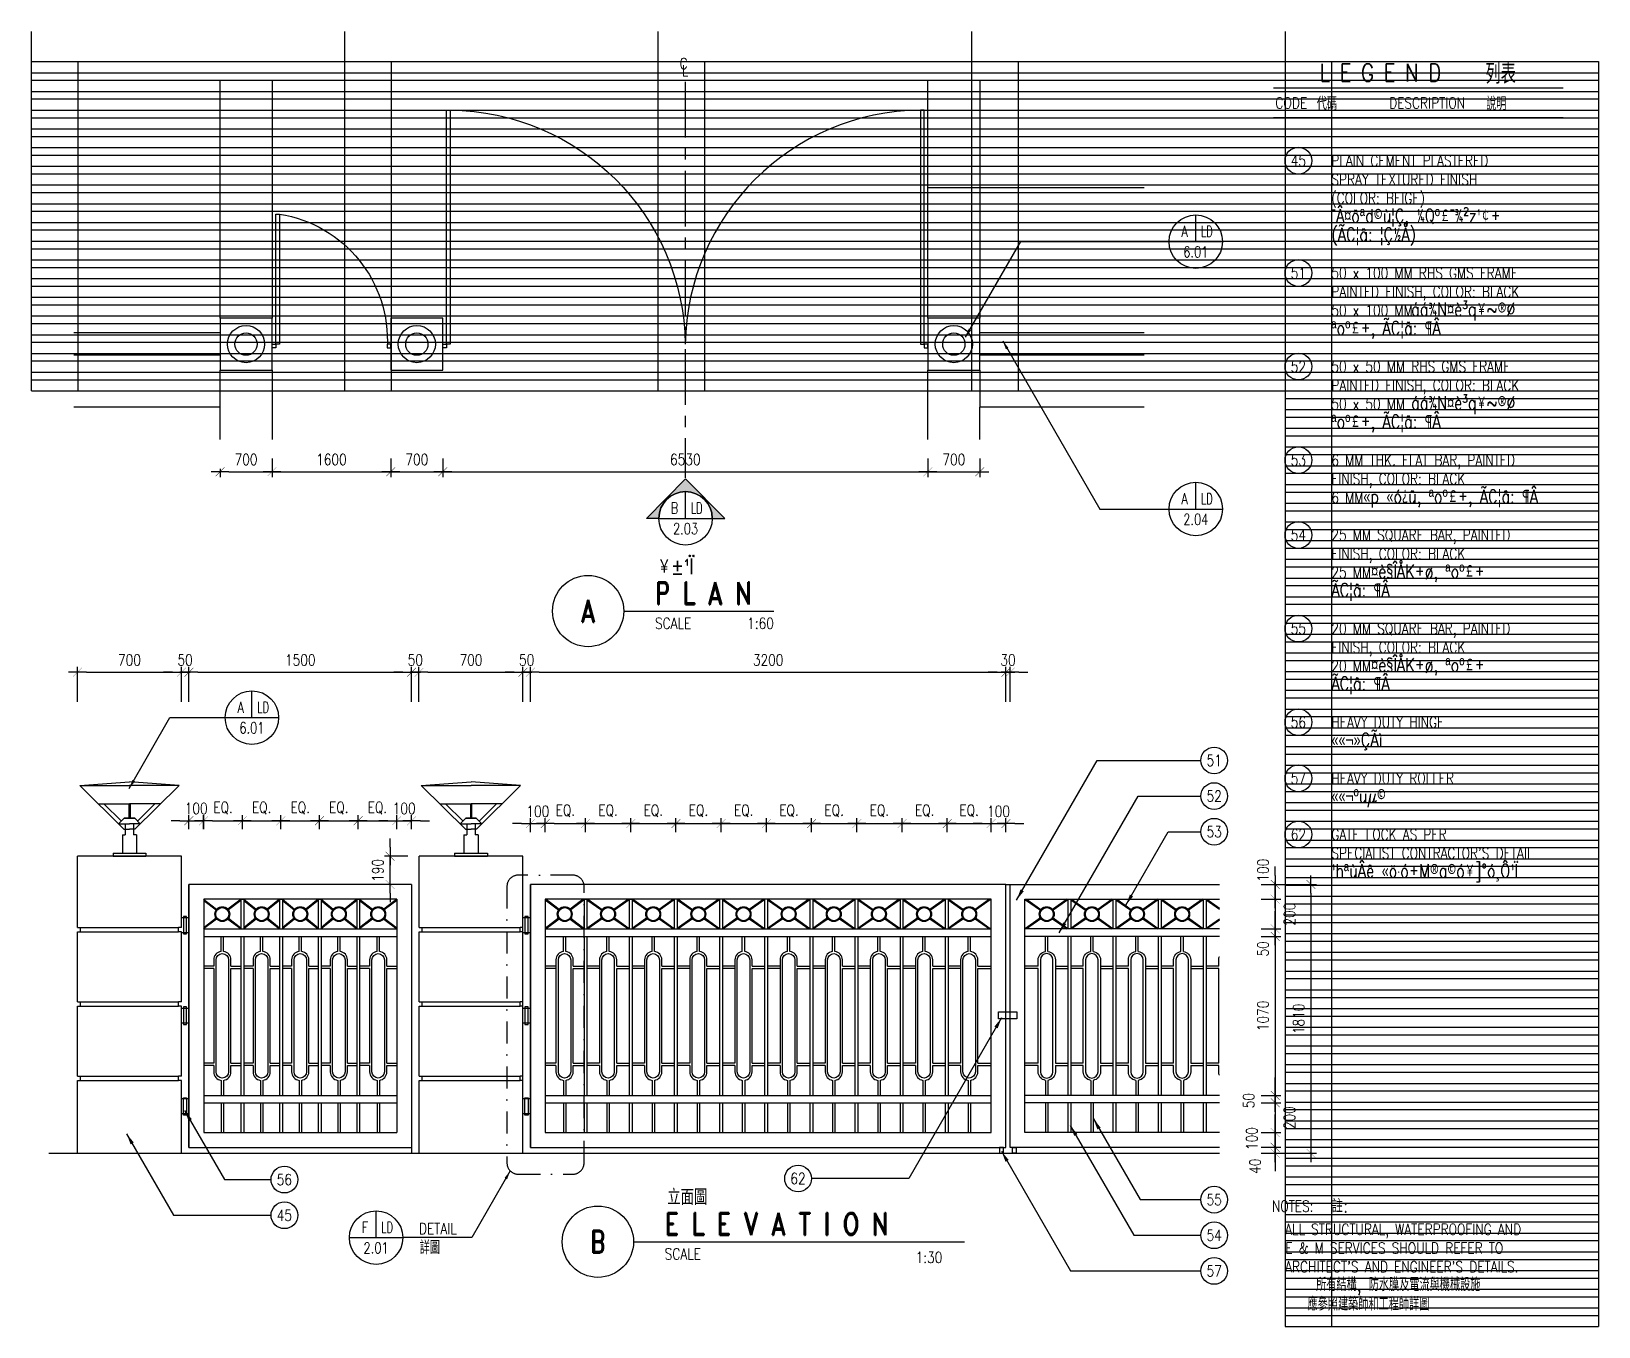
# Paper-space layout '布局1' of a CAD drawing. Extents: x 18 to 370, y 5 to 296.
# The model-space entities are those that its viewports show. They can reach past a viewport. Long polylines and large blocks are cut down to what shows.
import ezdxf
from ezdxf.enums import TextEntityAlignment as Align

# ---------------------------------------------------------------- set-up
doc = ezdxf.new("R2010")
doc.units = 0
doc.header["$LTSCALE"] = 10
doc.header["$MEASUREMENT"] = 0
doc.linetypes.add('CENTER', pattern=[2, 1.25, -0.25, 0.25, -0.25])
doc.linetypes.add('DASHDOT', pattern=[1, 0.5, -0.25, 0, -0.25])
doc.layers.get('0').update_dxf_attribs({"linetype": 'CONTINUOUS'})
doc.layers.get('DEFPOINTS').update_dxf_attribs({"linetype": 'CONTINUOUS'})
for name, color, linetype in [('0-2', 2, 'CONTINUOUS'), ('0-3', 3, 'CONTINUOUS'), ('0-BCA', 33, 'CONTINUOUS'), ('0-CALLOUT', 7, 'CONTINUOUS'), ('0-DIM', 8, 'CONTINUOUS'), ('0-GRID', 7, 'CONTINUOUS'), ('0-HATCH', 1, 'CONTINUOUS'), ('0-PAVE', 8, 'CONTINUOUS'), ('0-T_BLOCK', 7, 'CONTINUOUS'), ('0-TBLOCK', 7, 'CONTINUOUS'), ('0-TEXT', 7, 'CONTINUOUS'), ('0-VP', 7, 'CONTINUOUS'), ('1', 1, 'CONTINUOUS')]:
    doc.layers.add(name, color=color, linetype=linetype)
doc.layers.get('0-VP').freeze()
doc.styles.add('CH', font='romans.shx', dxfattribs={"width": 0.75, "bigfont": 'stsl.shx'})
doc.styles.add('CH30', font='romans.shx', dxfattribs={"width": 0.8, "bigfont": 'stsl.shx'})
doc.styles.add('CH45', font='romans.shx', dxfattribs={"width": 0.8, "height": 4.5, "bigfont": 'stsl.shx'})
doc.styles.add('CHIN2', font='romans.shx', dxfattribs={"width": 0.9, "bigfont": 'stmm.shx'})
doc.styles.add('RD25', font='romand.shx', dxfattribs={"width": 0.8, "height": 2.5})
doc.styles.add('RD50', font='ROMAND.shx', dxfattribs={"width": 0.8, "height": 5})
doc.styles.add('RS', font='romans.shx', dxfattribs={"width": 0.8})
doc.styles.add('RS25', font='romans.shx', dxfattribs={"width": 0.8, "height": 2.5})
doc.styles.add('RS40', font='romans.shx', dxfattribs={"width": 0.8, "height": 4})
doc.dimstyles.new('ARR', dxfattribs={"dimscale": 0, "dimtxt": 2.5, "dimasz": 2.5, "dimexe": 1.25, "dimexo": 1, "dimgap": 2.5, "dimtad": 0, "dimdec": 4, "dimtxsty": 'RS', "dimblk2": 'NONE', "dimsah": 1, "dimcen": 0, "dimclrd": 8, "dimclre": 8, "dimclrt": 7, "dimazin": 3, "dimtfac": 1, "dimtdec": 4, "dimtmove": 0, "dimatfit": 3, "dimtolj": 1, "dimtzin": 0})
doc.dimstyles.new('DOT', dxfattribs={"dimscale": 0, "dimtxt": 2.5, "dimasz": 2, "dimexe": 1.25, "dimexo": 1, "dimgap": 2.5, "dimtad": 0, "dimdec": 4, "dimtxsty": 'RS', "dimblk1": 'DOT', "dimblk2": 'DOT', "dimsah": 1, "dimcen": 0, "dimclrd": 8, "dimclre": 8, "dimclrt": 7, "dimazin": 3, "dimtfac": 1, "dimtdec": 4, "dimtmove": 0, "dimatfit": 3, "dimtolj": 1, "dimtzin": 0})
doc.dimstyles.new('NON', dxfattribs={"dimscale": 0, "dimtxt": 2.5, "dimasz": 2, "dimexe": 1.25, "dimexo": 1, "dimgap": 2.5, "dimtad": 0, "dimdec": 4, "dimtxsty": 'RS25', "dimblk1": 'NONE', "dimblk2": 'NONE', "dimsah": 1, "dimcen": 0, "dimclrd": 8, "dimclre": 8, "dimclrt": 7, "dimazin": 3, "dimtfac": 1, "dimtdec": 4, "dimtmove": 0, "dimatfit": 3, "dimtolj": 1, "dimtzin": 0})
doc.dimstyles.new('TCK', dxfattribs={"dimscale": 0, "dimtxt": 2.5, "dimasz": 2, "dimexe": 1.25, "dimexo": 2.5, "dimgap": 1.5, "dimtad": 1, "dimdec": 0, "dimlfac": -10, "dimrnd": 1, "dimtxsty": 'RS', "dimblk1": 'TCK', "dimblk2": 'TCK', "dimsah": 1, "dimcen": 0, "dimdle": 1.25, "dimclrd": 8, "dimclre": 8, "dimclrt": 7, "dimazin": 3, "dimtfac": 1, "dimtdec": 0, "dimtix": 1, "dimtmove": 0, "dimatfit": 3, "dimtolj": 1})

psp = doc.layouts.new('布局1')

# ---------------------------------------------------------------- texts
at = {"style": 'CH', "width": 0.8}
psp.add_text('詳圖', height=3, dxfattribs=at).set_placement((105.358, 21.367))
at = {"layer": '0-TBLOCK', "color": 7, "style": 'CHIN2', "width": 0.9}
psp.add_text('立面圖', height=3.5, dxfattribs=at).set_placement((160.948, 32.425))

msp = doc.modelspace()

# ---------------------------------------------------------------- blocks, each defined once
blk = doc.blocks.new('A3-GRID')
at = {"layer": '0-GRID', "color": 115}
for p, q in [((-351.82, -73.9), (-351.82, 6.77)), ((-281.46, -73.9), (-281.46, 6.77)), ((-211.09, -73.9), (-211.09, 6.77)), ((-140.73, -73.9), (-140.73, 6.77)), ((-70.36, 6.77), (-70.36, -73.9)), ((-70.36, 6.77), (-70.36, -283.9))]:
    blk.add_line(p, q, dxfattribs=at)
at = {"layer": '0-GRID', "color": 117}
for p, q in [((-351.82, 0), (0, 0)), ((-351.82, -4.2), (0, -4.2)), ((-351.82, -8.4), (0, -8.4)), ((-351.82, -16.8), (0, -16.8)), ((-351.82, -21), (0, -21)), ((-351.82, -25.2), (0, -25.2)), ((-351.82, -29.4), (0, -29.4)), ((-351.82, -33.6), (0, -33.6)), ((-351.82, -37.8), (0, -37.8)), ((-351.82, -42), (0, -42)), ((-351.82, -46.2), (0, -46.2)), ((-351.82, -50.4), (0, -50.4)), ((-351.82, -54.6), (0, -54.6)), ((-351.82, -58.8), (0, -58.8)), ((-351.82, -63), (0, -63)), ((-351.82, -67.2), (0, -67.2)), ((-351.82, -71.4), (0, -71.4)), ((-70.36, -75.6), (0, -75.6)), ((-70.36, -79.8), (0, -79.8)), ((-70.36, -84), (0, -84)), ((-70.36, -88.2), (0, -88.2)), ((-70.36, -92.4), (0, -92.4)), ((-70.36, -96.6), (0, -96.6)), ((-70.36, -100.8), (0, -100.8)), ((-70.36, -105), (0, -105)), ((-70.36, -109.2), (0, -109.2)), ((-70.36, -113.4), (0, -113.4)), ((-70.36, -117.6), (0, -117.6)), ((-70.36, -121.8), (0, -121.8)), ((-70.36, -126), (0, -126)), ((-70.36, -130.2), (0, -130.2)), ((-70.36, -134.4), (0, -134.4)), ((-70.36, -138.6), (0, -138.6)), ((-70.36, -142.8), (0, -142.8)), ((-70.36, -147), (0, -147)), ((-70.36, -151.2), (0, -151.2)), ((-70.36, -155.4), (0, -155.4)), ((-70.36, -159.6), (0, -159.6)), ((-70.36, -163.8), (0, -163.8)), ((-70.36, -168), (0, -168)), ((-70.36, -172.2), (0, -172.2)), ((-70.36, -176.4), (0, -176.4)), ((-70.36, -180.6), (0, -180.6)), ((-70.36, -184.8), (0, -184.8)), ((-70.36, -189), (0, -189)), ((-70.36, -193.2), (0, -193.2)), ((-70.36, -197.4), (0, -197.4)), ((-70.36, -201.6), (0, -201.6)), ((-70.36, -205.8), (0, -205.8)), ((-70.36, -210), (0, -210)), ((-70.36, -214.2), (0, -214.2)), ((-70.36, -218.4), (0, -218.4)), ((-70.36, -222.6), (0, -222.6)), ((-70.36, -226.8), (0, -226.8)), ((-70.36, -231), (0, -231)), ((-70.36, -235.2), (0, -235.2)), ((-70.36, -239.4), (0, -239.4)), ((-70.36, -243.6), (0, -243.6)), ((-70.36, -247.8), (0, -247.8)), ((-70.36, -252), (0, -252)), ((-70.36, -256.2), (0, -256.2)), ((-70.36, -260.4), (0, -260.4)), ((-70.36, -264.6), (0, -264.6)), ((-70.36, -268.8), (0, -268.8)), ((-70.36, -273), (0, -273)), ((-70.36, -277.2), (0, -277.2)), ((-70.36, -281.4), (0, -281.4))]:
    blk.add_line(p, q, dxfattribs=at)
at = {"layer": '0-GRID', "color": 215}
for p, q in [((-341.42, 0), (-341.42, -73.9)), ((-271.06, 0), (-271.06, -73.9)), ((-200.69, 0), (-200.69, -73.9)), ((-130.33, 0), (-130.33, -73.9)), ((-59.96, 0), (-59.96, -283.9))]:
    blk.add_line(p, q, dxfattribs=at)
at = {"layer": '0-GRID', "color": 8}
blk.add_line((0, 0), (0, -283.9), dxfattribs=at)
at = {"layer": '0-GRID', "color": 23}
for p, q in [((-351.82, -2.5), (0, -2.5)), ((-351.82, -6.7), (0, -6.7)), ((-351.82, -10.9), (0, -10.9)), ((-351.82, -15.1), (0, -15.1)), ((-351.82, -19.3), (0, -19.3)), ((-351.82, -27.7), (0, -27.7)), ((-351.82, -31.9), (0, -31.9)), ((-351.82, -36.1), (0, -36.1)), ((-351.82, -40.3), (0, -40.3)), ((-351.82, -44.5), (0, -44.5)), ((-351.82, -48.7), (0, -48.7)), ((-351.82, -52.9), (0, -52.9)), ((-351.82, -57.1), (0, -57.1)), ((-351.82, -61.3), (0, -61.3)), ((-351.82, -65.5), (0, -65.5)), ((-351.82, -69.7), (0, -69.7)), ((-351.82, -73.9), (0, -73.9)), ((-70.36, -78.1), (0, -78.1)), ((-70.36, -82.3), (0, -82.3)), ((-70.36, -86.5), (0, -86.5)), ((-70.36, -90.7), (0, -90.7)), ((-70.36, -94.9), (0, -94.9)), ((-70.36, -99.1), (0, -99.1)), ((-70.36, -103.3), (0, -103.3)), ((-70.36, -107.5), (0, -107.5)), ((-70.36, -111.7), (0, -111.7)), ((-70.36, -115.9), (0, -115.9)), ((-70.36, -120.1), (0, -120.1)), ((-70.36, -124.3), (0, -124.3)), ((-70.36, -128.5), (0, -128.5)), ((-70.36, -132.7), (0, -132.7)), ((-70.36, -136.9), (0, -136.9)), ((-70.36, -141.1), (0, -141.1)), ((-70.36, -145.3), (0, -145.3)), ((-70.36, -149.5), (0, -149.5)), ((-70.36, -153.7), (0, -153.7)), ((-70.36, -157.9), (0, -157.9)), ((-70.36, -162.1), (0, -162.1)), ((-70.36, -166.3), (0, -166.3)), ((-70.36, -170.5), (0, -170.5)), ((-70.36, -174.7), (0, -174.7)), ((-70.36, -178.9), (0, -178.9)), ((-70.36, -183.1), (0, -183.1)), ((-70.36, -187.3), (0, -187.3)), ((-70.36, -191.5), (0, -191.5)), ((-70.36, -195.7), (0, -195.7)), ((-70.36, -199.9), (0, -199.9)), ((-70.36, -204.1), (0, -204.1)), ((-70.36, -208.3), (0, -208.3)), ((-70.36, -212.5), (0, -212.5)), ((-70.36, -216.7), (0, -216.7)), ((-70.36, -220.9), (0, -220.9)), ((-70.36, -225.1), (0, -225.1)), ((-70.36, -229.3), (0, -229.3)), ((-70.36, -233.5), (0, -233.5)), ((-70.36, -237.7), (0, -237.7)), ((-70.36, -241.9), (0, -241.9)), ((-70.36, -246.1), (0, -246.1)), ((-70.36, -250.3), (0, -250.3)), ((-70.36, -254.5), (0, -254.5)), ((-70.36, -258.7), (0, -258.7)), ((-70.36, -262.9), (0, -262.9)), ((-70.36, -267.1), (0, -267.1)), ((-70.36, -271.3), (0, -271.3)), ((-70.36, -275.5), (0, -275.5)), ((-70.36, -279.7), (0, -279.7)), ((-70.36, -283.9), (0, -283.9))]:
    blk.add_line(p, q, dxfattribs=at)
at = {"layer": '0-GRID', "color": 153}
for p, q in [((-351.82, -12.6), (0, -12.6)), ((-351.82, -23.5), (0, -23.5))]:
    blk.add_line(p, q, dxfattribs=at)
blk = doc.blocks.new('AS-LGTC')
for p, q in [((-8, -6), (-73, -6)), ((-8, -12.6), (-73, -12.6))]:
    blk.add_line(p, q)
at = {"color": 11}
blk.add_circle((-60, -19.3), 0.0625, dxfattribs=at)
at = {"style": 'RS25', "width": 0.8}
for s, p in [('CODE', (-69, -9.3)), ('DESCRIPTION', (-38.5, -9.3))]:
    blk.add_text(s, height=2.5, dxfattribs=at).set_placement(p, align=Align.MIDDLE)
at = {"color": 4, "width": 0.8}
for tag, height, style, p in [('LEGEND', 4, 'RS40', (-49, -2.5)), ('LEGCHI', 4.5, 'CH45', (-22, -2.5))]:
    blk.add_attdef(tag, text='', height=height, dxfattribs=dict(at, style=style)).set_placement(p, align=Align.MIDDLE)
at = {"layer": '0-TEXT', "style": 'CH30', "width": 0.8}
for s, p in [('代碼', (-61, -9.3)), ('說明', (-23, -9.3))]:
    blk.add_text(s, height=3, dxfattribs=at).set_placement(p, align=Align.MIDDLE)
blk = doc.blocks.new('AS-NSLN')
at = {"color": 4, "style": 'RD25', "width": 0.8}
blk.add_attdef('NOTES:', (-13, 5.2), '', height=2.5, dxfattribs=at)
at = {"style": 'RS25', "width": 0.8}
for tag, p in [('NOTE1', (-10, 0)), ('NOTE2', (-10, -4.2)), ('NOTE3', (-10, -8.4)), ('NOTE4', (-10, -12.6)), ('NOTE5', (-10, -16.8)), ('NOTE6', (-10, -21))]:
    blk.add_attdef(tag, p, '', height=2.5, dxfattribs=at)
blk = doc.blocks.new('NC-WATP1')
at = {"layer": '0-TEXT'}
blk.add_blockref('AS-NSLN', (-0.4, 16.8), dxfattribs=at).add_auto_attribs({'NOTES:': 'NOTES:', 'NOTE1': 'ALL STRUCTURAL, WATERPROOFING AND', 'NOTE2': 'E & M SERVICES SHOULD REFER TO', 'NOTE3': "ARCHITECT'S AND ENGINEER'S DETAILS."})
at = {"layer": '0-TEXT', "color": 4, "style": 'CHIN2', "width": 0.9}
blk.add_text('註:', height=3, dxfattribs=at).set_placement((0, 21.81))
at = {"layer": '0-TEXT', "style": 'CH30', "width": 0.8}
for s, p in [('所有結構, 防水膜及電流與機械設施', (14.98, 5.38)), ('應參照建築師和工程師詳圖', (8.29, 1.5))]:
    blk.add_text(s, height=3, dxfattribs=at).set_placement(p, align=Align.MIDDLE)
blk = doc.blocks.new('AS-TITL')
blk.add_circle((8, 0), 8)
at = {"style": 'RS25', "width": 0.8}
blk.add_text('SCALE', height=2.5, dxfattribs=at).set_placement((23, -4))
at = {"style": 'RD50', "width": 0.8}
blk.add_attdef('TITLE', text='', height=5, dxfattribs=at).set_placement((23, 4), align=Align.MIDDLE_LEFT)
at = {"style": 'RS25', "width": 0.8}
blk.add_attdef('SCALE', text='', height=2.5, dxfattribs=at).set_placement((92.32, -4), align=Align.RIGHT)
blk = doc.blocks.new('PLAN')
at = {"layer": '0-TBLOCK', "color": 7, "style": 'CHIN2', "width": 0.9}
blk.add_text('￥\xad\xad±¹Ï', height=3.5, dxfattribs=at).set_placement((0.59, 4.26))
blk = doc.blocks.new('AS-LGNO')
at = {"color": 1}
blk.add_circle((-7.4, 1.25), 3, dxfattribs=at)
at = {"style": 'RS25', "width": 0.8}
blk.add_attdef('NO', text='', height=2.5, dxfattribs=at).set_placement((-7.4, 1.25), align=Align.MIDDLE)
for tag, p in [('DESCRIPTION1', (0, 0)), ('DESCRIPTION2', (0, -4.2)), ('DESCRIPTION3', (0, -8.4)), ('DESCRIPTION4', (0, -12.6)), ('DESCRIPTION5', (0, -16.8)), ('DESCRIPTION6', (0, -21))]:
    blk.add_attdef(tag, p, '', height=2.5, dxfattribs=at)
blk = doc.blocks.new('CH051')
at = {"layer": '0-TEXT'}
blk.add_blockref('AS-LGNO', (0, 0), dxfattribs=at).add_auto_attribs({'NO': '51', 'DESCRIPTION1': '50 x 100 MM RHS GMS FRAME', 'DESCRIPTION2': 'PAINTED FINISH, COLOR: BLACK'})
at = {"layer": '0-TEXT', "width": 0.8}
for s, height, style, p in [('50 x 100 MM', 2.5, 'RS25', (0, -8.4)), ('          áá¾N¤è³q￥~®Ø', 3, 'CH30', (0, -8.4)), ('ªoº￡\xad±, ÃC¦â: ¶Â', 3, 'CH30', (0, -12.6))]:
    blk.add_text(s, height=height, dxfattribs=dict(at, style=style)).set_placement(p)
blk = doc.blocks.new('CH057')
at = {"layer": '0-TEXT'}
blk.add_blockref('AS-LGNO', (0, 0), dxfattribs=at).add_auto_attribs({'NO': '57', 'DESCRIPTION1': 'HEAVY DUTY ROLLER'})
at = {"layer": '0-TEXT', "style": 'CH30', "width": 0.8}
blk.add_text('\xad««¬ºuμ©', height=3, dxfattribs=at).set_placement((0, -4.2))
blk = doc.blocks.new('CH056')
at = {"layer": '0-TEXT'}
blk.add_blockref('AS-LGNO', (0, 0), dxfattribs=at).add_auto_attribs({'NO': '56', 'DESCRIPTION1': 'HEAVY DUTY HINGE'})
at = {"layer": '0-TEXT', "style": 'CH30', "width": 0.8}
blk.add_text('\xad««¬»ÇÃì', height=3, dxfattribs=at).set_placement((0, -4.2))
blk = doc.blocks.new('CH055')
at = {"layer": '0-TEXT'}
blk.add_blockref('AS-LGNO', (0, 0), dxfattribs=at).add_auto_attribs({'NO': '55', 'DESCRIPTION1': '20 MM SQUARE BAR, PAINTED', 'DESCRIPTION2': 'FINISH, COLOR: BLACK'})
at = {"layer": '0-TEXT', "width": 0.8}
for s, height, style, p in [('20 MM', 2.5, 'RS25', (0, -8.4)), ('     ¤è§ÎÅK±ø, ªoº￡\xad±', 3, 'CH30', (0, -8.4)), ('ÃC¦â: ¶Â', 3, 'CH30', (0, -12.6))]:
    blk.add_text(s, height=height, dxfattribs=dict(at, style=style)).set_placement(p)
blk = doc.blocks.new('CH054')
at = {"layer": '0-TEXT'}
blk.add_blockref('AS-LGNO', (0, 0), dxfattribs=at).add_auto_attribs({'NO': '54', 'DESCRIPTION1': '25 MM SQUARE BAR, PAINTED', 'DESCRIPTION2': 'FINISH, COLOR: BLACK'})
at = {"layer": '0-TEXT', "width": 0.8}
for s, height, style, p in [('25 MM', 2.5, 'RS25', (0, -8.4)), ('     ¤è§ÎÅK±ø, ªoº￡\xad±', 3, 'CH30', (0, -8.4)), ('ÃC¦â: ¶Â', 3, 'CH30', (0, -12.6))]:
    blk.add_text(s, height=height, dxfattribs=dict(at, style=style)).set_placement(p)
blk = doc.blocks.new('CH053')
at = {"layer": '0-TEXT'}
blk.add_blockref('AS-LGNO', (0, 0), dxfattribs=at).add_auto_attribs({'NO': '53', 'DESCRIPTION1': '6 MM THK. FLAT BAR, PAINTED', 'DESCRIPTION2': 'FINISH, COLOR: BLACK'})
at = {"layer": '0-TEXT', "width": 0.8}
for s, height, style in [('6 MM', 2.5, 'RS25'), ('    «p «ó¿û, ªoº￡\xad±, ÃC¦â: ¶Â', 3, 'CH30')]:
    blk.add_text(s, height=height, dxfattribs=dict(at, style=style)).set_placement((0, -8.4))
blk = doc.blocks.new('CH052')
at = {"layer": '0-TEXT'}
blk.add_blockref('AS-LGNO', (0, 0), dxfattribs=at).add_auto_attribs({'NO': '52', 'DESCRIPTION1': '50 x 50 MM RHS GMS FRAME', 'DESCRIPTION2': 'PAINTED FINISH, COLOR: BLACK'})
at = {"layer": '0-TEXT', "width": 0.8}
for s, height, style, p in [('50 x 50 MM', 2.5, 'RS25', (0, -8.4)), ('          áá¾N¤è³q￥~®Ø', 3, 'CH30', (0, -8.4)), ('ªoº￡\xad±, ÃC¦â: ¶Â', 3, 'CH30', (0, -12.6))]:
    blk.add_text(s, height=height, dxfattribs=dict(at, style=style)).set_placement(p)
blk = doc.blocks.new('AS-DETR')
at = {"color": 2}
for p, q in [((-6, 0), (-6, 6)), ((-12, 0), (0, 0))]:
    blk.add_line(p, q, dxfattribs=at)
blk.add_circle((-6, 0), 6)
at = {"style": 'RS25'}
for tag, width, p in [('Z', 0.75, (-8.5, 2.31)), ('TYP', 0.65, (-3.5, 2.31)), ('DWGNO', 0.75, (-6, -2.31))]:
    blk.add_attdef(tag, text='', height=2.5, dxfattribs=dict(at, width=width)).set_placement(p, align=Align.MIDDLE)
at = {"style": 'RS25', "width": 0.8}
for tag, p in [('DWG-NAME1', (-15.62, 0.77)), ('DWG-NAME2', (-15.62, -3.27))]:
    blk.add_attdef(tag, text='', height=2.5, dxfattribs=at).set_placement(p, align=Align.RIGHT)
blk = doc.blocks.new('AS-DETL')
at = {"color": 2}
for p, q in [((6, 0), (6, 6)), ((0, 0), (12, 0))]:
    blk.add_line(p, q, dxfattribs=at)
blk.add_circle((6, 0), 6)
at = {"style": 'RS25'}
for tag, width, p in [('Z', 0.75, (3.5, 2.31)), ('TYP', 0.65, (8.5, 2.31)), ('DWGNO', 0.75, (6, -2.31))]:
    blk.add_attdef(tag, text='', height=2.5, dxfattribs=dict(at, width=width)).set_placement(p, align=Align.MIDDLE)
at = {"style": 'RS25', "width": 0.8}
for tag, p in [('DWG-NAME1', (15.62, 0.77)), ('DWG-NAME2', (15.62, -3.27))]:
    blk.add_attdef(tag, p, '', height=2.5, dxfattribs=at)
blk = doc.blocks.new('TCK')
at = {"color": 0, "linetype": 'BYBLOCK'}
blk.add_line((-1, 0), (1, 0), dxfattribs=at)
at = {"color": 11, "linetype": 'BYBLOCK', "const_width": 0.0375}
blk.add_lwpolyline([(0.5, 0.5), (-0.5, -0.5)], dxfattribs=at)
blk = doc.blocks.new('*D24')
at = {"color": 8, "linetype": 'BYBLOCK'}
for p, q in [((60.54, 179.75), (60.54, 177.84)), ((72.2, 179.75), (72.2, 177.84)), ((62.54, 179.09), (70.2, 179.09))]:
    blk.add_line(p, q, dxfattribs=at)
at = {"layer": 'DEFPOINTS', "color": 0, "linetype": 'BYBLOCK'}
for p in [(60.54, 182.25), (72.2, 182.25), (72.2, 179.09)]:
    blk.add_point(p, dxfattribs=at)
at = {"color": 8, "linetype": 'BYBLOCK', "xscale": 2, "yscale": 2, "zscale": 2, "rotation": 180}
blk.add_blockref('TCK', (60.54, 179.09), dxfattribs=at)
at = {"color": 8, "linetype": 'BYBLOCK', "xscale": 2, "yscale": 2, "zscale": 2}
blk.add_blockref('TCK', (72.2, 179.09), dxfattribs=at)
at = {"color": 7, "linetype": 'BYBLOCK', "insert": (66.37, 181.84), "char_height": 2.5, "attachment_point": 5, "style": 'RS'}
blk.add_mtext('\\A1;700', dxfattribs=at)
blk = doc.blocks.new('*D25')
at = {"color": 8, "linetype": 'BYBLOCK'}
for p, q in [((72.2, 199.89), (72.2, 195.7)), ((98.87, 199.89), (98.87, 195.7)), ((74.2, 196.95), (96.87, 196.95))]:
    blk.add_line(p, q, dxfattribs=at)
at = {"layer": 'DEFPOINTS', "color": 0, "linetype": 'BYBLOCK'}
for p in [(72.2, 202.39), (98.87, 202.39), (98.87, 196.95)]:
    blk.add_point(p, dxfattribs=at)
at = {"color": 8, "linetype": 'BYBLOCK', "xscale": 2, "yscale": 2, "zscale": 2, "rotation": 180}
blk.add_blockref('TCK', (72.2, 196.95), dxfattribs=at)
at = {"color": 8, "linetype": 'BYBLOCK', "xscale": 2, "yscale": 2, "zscale": 2}
blk.add_blockref('TCK', (98.87, 196.95), dxfattribs=at)
at = {"color": 7, "linetype": 'BYBLOCK', "insert": (85.54, 199.7), "char_height": 2.5, "attachment_point": 5, "style": 'RS'}
blk.add_mtext('\\A1;1600', dxfattribs=at)
blk = doc.blocks.new('*D26')
at = {"color": 8, "linetype": 'BYBLOCK'}
for p, q in [((98.87, 199.89), (98.87, 195.7)), ((110.54, 199.89), (110.54, 195.7)), ((100.87, 196.95), (108.54, 196.95))]:
    blk.add_line(p, q, dxfattribs=at)
at = {"layer": 'DEFPOINTS', "color": 0, "linetype": 'BYBLOCK'}
for p in [(98.87, 202.39), (110.54, 202.39), (110.54, 196.95)]:
    blk.add_point(p, dxfattribs=at)
at = {"color": 8, "linetype": 'BYBLOCK', "xscale": 2, "yscale": 2, "zscale": 2, "rotation": 180}
blk.add_blockref('TCK', (98.87, 196.95), dxfattribs=at)
at = {"color": 8, "linetype": 'BYBLOCK', "xscale": 2, "yscale": 2, "zscale": 2}
blk.add_blockref('TCK', (110.54, 196.95), dxfattribs=at)
at = {"color": 7, "linetype": 'BYBLOCK', "insert": (104.7, 199.7), "char_height": 2.5, "attachment_point": 5, "style": 'RS'}
blk.add_mtext('\\A1;700', dxfattribs=at)
blk = doc.blocks.new('*D27')
at = {"color": 8, "linetype": 'BYBLOCK'}
for p, q in [((110.54, 199.89), (110.54, 195.7)), ((219.42, 199.89), (219.42, 195.7)), ((112.54, 196.95), (217.42, 196.95))]:
    blk.add_line(p, q, dxfattribs=at)
at = {"layer": 'DEFPOINTS', "color": 0, "linetype": 'BYBLOCK'}
for p in [(110.54, 202.39), (219.42, 202.39), (219.42, 196.95)]:
    blk.add_point(p, dxfattribs=at)
at = {"color": 8, "linetype": 'BYBLOCK', "xscale": 2, "yscale": 2, "zscale": 2, "rotation": 180}
blk.add_blockref('TCK', (110.54, 196.95), dxfattribs=at)
at = {"color": 8, "linetype": 'BYBLOCK', "xscale": 2, "yscale": 2, "zscale": 2}
blk.add_blockref('TCK', (219.42, 196.95), dxfattribs=at)
at = {"color": 7, "linetype": 'BYBLOCK', "insert": (164.98, 199.7), "char_height": 2.5, "attachment_point": 5, "style": 'RS'}
blk.add_mtext('\\A1;6530', dxfattribs=at)
blk = doc.blocks.new('*D28')
at = {"color": 8, "linetype": 'BYBLOCK'}
for p, q in [((219.42, 199.89), (219.42, 195.7)), ((231.08, 199.89), (231.08, 195.7)), ((221.42, 196.95), (229.08, 196.95))]:
    blk.add_line(p, q, dxfattribs=at)
at = {"layer": 'DEFPOINTS', "color": 0, "linetype": 'BYBLOCK'}
for p in [(219.42, 202.39), (231.08, 202.39), (231.08, 196.95)]:
    blk.add_point(p, dxfattribs=at)
at = {"color": 8, "linetype": 'BYBLOCK', "xscale": 2, "yscale": 2, "zscale": 2, "rotation": 180}
blk.add_blockref('TCK', (219.42, 196.95), dxfattribs=at)
at = {"color": 8, "linetype": 'BYBLOCK', "xscale": 2, "yscale": 2, "zscale": 2}
blk.add_blockref('TCK', (231.08, 196.95), dxfattribs=at)
at = {"color": 7, "linetype": 'BYBLOCK', "insert": (225.25, 199.7), "char_height": 2.5, "attachment_point": 5, "style": 'RS'}
blk.add_mtext('\\A1;700', dxfattribs=at)
blk = doc.blocks.new('AS-SARR')
blk.add_hatch(color=256).paths.add_polyline_path([(-8.8, 0), (-6, 0, -1), (6, 0), (8.8, 0), (0, 8.87)])
for p, q in [((0, 8.87), (-8.8, 0)), ((0, 8.87), (8.8, 0)), ((-6, 0), (-8.8, 0)), ((6, 0), (8.8, 0))]:
    blk.add_line(p, q)
blk.add_arc((0, 0), 6, 0, 180)
blk = doc.blocks.new('AS-DREF')
at = {"color": 2}
for p, q in [((0, 0), (0, 6)), ((-6, 0), (6, 0))]:
    blk.add_line(p, q, dxfattribs=at)
blk.add_circle((0, 0), 6)
at = {"style": 'RS25'}
for tag, width, p in [('Z', 0.75, (-2.5, 2.31)), ('TYP', 0.65, (2.5, 2.31))]:
    blk.add_attdef(tag, text='', height=2.5, dxfattribs=dict(at, width=width)).set_placement(p, align=Align.MIDDLE)
blk = doc.blocks.new('*D32')
at = {"color": 8, "linetype": 'BYBLOCK'}
for p, q in [((34.15, 145.31), (34.15, 153.2)), ((36.15, 151.95), (55.48, 151.95)), ((57.48, 145.31), (57.48, 153.2))]:
    blk.add_line(p, q, dxfattribs=at)
at = {"layer": 'DEFPOINTS', "color": 0, "linetype": 'BYBLOCK'}
for p in [(57.48, 151.95), (34.15, 142.81), (57.48, 142.81)]:
    blk.add_point(p, dxfattribs=at)
at = {"color": 8, "linetype": 'BYBLOCK', "xscale": 2, "yscale": 2, "zscale": 2, "rotation": 180}
blk.add_blockref('TCK', (34.15, 151.95), dxfattribs=at)
at = {"color": 8, "linetype": 'BYBLOCK', "xscale": 2, "yscale": 2, "zscale": 2}
blk.add_blockref('TCK', (57.48, 151.95), dxfattribs=at)
at = {"color": 7, "linetype": 'BYBLOCK', "insert": (45.81, 154.7), "char_height": 2.5, "attachment_point": 5, "style": 'RS'}
blk.add_mtext('\\A1;700', dxfattribs=at)
blk = doc.blocks.new('*D33')
at = {"color": 8, "linetype": 'BYBLOCK'}
for p, q in [((55.48, 151.95), (53.48, 151.95)), ((57.48, 145.31), (57.48, 153.2)), ((57.48, 151.95), (59.15, 151.95)), ((59.15, 145.31), (59.15, 153.2)), ((61.15, 151.95), (63.15, 151.95))]:
    blk.add_line(p, q, dxfattribs=at)
at = {"layer": 'DEFPOINTS', "color": 0, "linetype": 'BYBLOCK'}
for p in [(59.15, 151.95), (57.48, 142.81), (59.15, 142.81)]:
    blk.add_point(p, dxfattribs=at)
at = {"color": 8, "linetype": 'BYBLOCK', "xscale": 2, "yscale": 2, "zscale": 2}
blk.add_blockref('TCK', (57.48, 151.95), dxfattribs=at)
at = {"color": 8, "linetype": 'BYBLOCK', "xscale": 2, "yscale": 2, "zscale": 2, "rotation": 180}
blk.add_blockref('TCK', (59.15, 151.95), dxfattribs=at)
at = {"color": 7, "linetype": 'BYBLOCK', "insert": (58.31, 154.7), "char_height": 2.5, "attachment_point": 5, "style": 'RS'}
blk.add_mtext('\\A1;50', dxfattribs=at)
blk = doc.blocks.new('*D34')
at = {"color": 8, "linetype": 'BYBLOCK'}
for p, q in [((59.15, 145.31), (59.15, 153.2)), ((61.15, 151.95), (107.15, 151.95)), ((109.15, 145.31), (109.15, 153.2))]:
    blk.add_line(p, q, dxfattribs=at)
at = {"layer": 'DEFPOINTS', "color": 0, "linetype": 'BYBLOCK'}
for p in [(109.15, 151.95), (59.15, 142.81), (109.15, 142.81)]:
    blk.add_point(p, dxfattribs=at)
at = {"color": 8, "linetype": 'BYBLOCK', "xscale": 2, "yscale": 2, "zscale": 2, "rotation": 180}
blk.add_blockref('TCK', (59.15, 151.95), dxfattribs=at)
at = {"color": 8, "linetype": 'BYBLOCK', "xscale": 2, "yscale": 2, "zscale": 2}
blk.add_blockref('TCK', (109.15, 151.95), dxfattribs=at)
at = {"color": 7, "linetype": 'BYBLOCK', "insert": (84.15, 154.7), "char_height": 2.5, "attachment_point": 5, "style": 'RS'}
blk.add_mtext('\\A1;1500', dxfattribs=at)
blk = doc.blocks.new('*D35')
at = {"color": 8, "linetype": 'BYBLOCK'}
for p, q in [((107.15, 151.95), (105.15, 151.95)), ((109.15, 145.31), (109.15, 153.2)), ((109.15, 151.95), (110.81, 151.95)), ((110.81, 145.31), (110.81, 153.2)), ((112.81, 151.95), (114.81, 151.95))]:
    blk.add_line(p, q, dxfattribs=at)
at = {"layer": 'DEFPOINTS', "color": 0, "linetype": 'BYBLOCK'}
for p in [(110.81, 151.95), (109.15, 142.81), (110.81, 142.81)]:
    blk.add_point(p, dxfattribs=at)
at = {"color": 8, "linetype": 'BYBLOCK', "xscale": 2, "yscale": 2, "zscale": 2}
blk.add_blockref('TCK', (109.15, 151.95), dxfattribs=at)
at = {"color": 8, "linetype": 'BYBLOCK', "xscale": 2, "yscale": 2, "zscale": 2, "rotation": 180}
blk.add_blockref('TCK', (110.81, 151.95), dxfattribs=at)
at = {"color": 7, "linetype": 'BYBLOCK', "insert": (109.98, 154.7), "char_height": 2.5, "attachment_point": 5, "style": 'RS'}
blk.add_mtext('\\A1;50', dxfattribs=at)
blk = doc.blocks.new('*D36')
at = {"color": 8, "linetype": 'BYBLOCK'}
for p, q in [((110.81, 145.31), (110.81, 153.2)), ((112.81, 151.95), (132.15, 151.95)), ((134.15, 145.31), (134.15, 153.2))]:
    blk.add_line(p, q, dxfattribs=at)
at = {"layer": 'DEFPOINTS', "color": 0, "linetype": 'BYBLOCK'}
for p in [(134.15, 151.95), (110.81, 142.81), (134.15, 142.81)]:
    blk.add_point(p, dxfattribs=at)
at = {"color": 8, "linetype": 'BYBLOCK', "xscale": 2, "yscale": 2, "zscale": 2, "rotation": 180}
blk.add_blockref('TCK', (110.81, 151.95), dxfattribs=at)
at = {"color": 8, "linetype": 'BYBLOCK', "xscale": 2, "yscale": 2, "zscale": 2}
blk.add_blockref('TCK', (134.15, 151.95), dxfattribs=at)
at = {"color": 7, "linetype": 'BYBLOCK', "insert": (122.48, 154.7), "char_height": 2.5, "attachment_point": 5, "style": 'RS'}
blk.add_mtext('\\A1;700', dxfattribs=at)
blk = doc.blocks.new('*D37')
at = {"color": 8, "linetype": 'BYBLOCK'}
for p, q in [((132.15, 151.95), (130.15, 151.95)), ((134.15, 145.31), (134.15, 153.2)), ((134.15, 151.95), (135.81, 151.95)), ((135.81, 145.31), (135.81, 153.2)), ((137.81, 151.95), (139.81, 151.95))]:
    blk.add_line(p, q, dxfattribs=at)
at = {"layer": 'DEFPOINTS', "color": 0, "linetype": 'BYBLOCK'}
for p in [(135.81, 151.95), (134.15, 142.81), (135.81, 142.81)]:
    blk.add_point(p, dxfattribs=at)
at = {"color": 8, "linetype": 'BYBLOCK', "xscale": 2, "yscale": 2, "zscale": 2}
blk.add_blockref('TCK', (134.15, 151.95), dxfattribs=at)
at = {"color": 8, "linetype": 'BYBLOCK', "xscale": 2, "yscale": 2, "zscale": 2, "rotation": 180}
blk.add_blockref('TCK', (135.81, 151.95), dxfattribs=at)
at = {"color": 7, "linetype": 'BYBLOCK', "insert": (134.98, 154.7), "char_height": 2.5, "attachment_point": 5, "style": 'RS'}
blk.add_mtext('\\A1;50', dxfattribs=at)
blk = doc.blocks.new('*D38')
at = {"color": 8, "linetype": 'BYBLOCK'}
for p, q in [((135.81, 145.31), (135.81, 153.2)), ((137.81, 151.95), (240.56, 151.95)), ((242.56, 145.31), (242.56, 153.2))]:
    blk.add_line(p, q, dxfattribs=at)
at = {"layer": 'DEFPOINTS', "color": 0, "linetype": 'BYBLOCK'}
for p in [(242.56, 151.95), (135.81, 142.81), (242.56, 142.81)]:
    blk.add_point(p, dxfattribs=at)
at = {"color": 8, "linetype": 'BYBLOCK', "xscale": 2, "yscale": 2, "zscale": 2, "rotation": 180}
blk.add_blockref('TCK', (135.81, 151.95), dxfattribs=at)
at = {"color": 8, "linetype": 'BYBLOCK', "xscale": 2, "yscale": 2, "zscale": 2}
blk.add_blockref('TCK', (242.56, 151.95), dxfattribs=at)
at = {"color": 7, "linetype": 'BYBLOCK', "insert": (189.19, 154.7), "char_height": 2.5, "attachment_point": 5, "style": 'RS'}
blk.add_mtext('\\A1;3200', dxfattribs=at)
blk = doc.blocks.new('*D39')
at = {"color": 8, "linetype": 'BYBLOCK'}
for p, q in [((240.56, 151.95), (238.56, 151.95)), ((242.56, 145.31), (242.56, 153.2)), ((242.56, 151.95), (243.49, 151.95)), ((243.49, 145.31), (243.49, 153.2)), ((245.49, 151.95), (247.49, 151.95))]:
    blk.add_line(p, q, dxfattribs=at)
at = {"layer": 'DEFPOINTS', "color": 0, "linetype": 'BYBLOCK'}
for p in [(243.49, 151.95), (242.56, 142.81), (243.49, 142.81)]:
    blk.add_point(p, dxfattribs=at)
at = {"color": 8, "linetype": 'BYBLOCK', "xscale": 2, "yscale": 2, "zscale": 2}
blk.add_blockref('TCK', (242.56, 151.95), dxfattribs=at)
at = {"color": 8, "linetype": 'BYBLOCK', "xscale": 2, "yscale": 2, "zscale": 2, "rotation": 180}
blk.add_blockref('TCK', (243.49, 151.95), dxfattribs=at)
at = {"color": 7, "linetype": 'BYBLOCK', "insert": (243.03, 154.7), "char_height": 2.5, "attachment_point": 5, "style": 'RS'}
blk.add_mtext('\\A1;30', dxfattribs=at)
blk = doc.blocks.new('*D40')
at = {"color": 8, "linetype": 'BYBLOCK'}
for p, q in [((59.15, 116.74), (59.15, 119.89)), ((62.45, 116.74), (62.45, 119.89)), ((57.15, 118.64), (55.15, 118.64)), ((59.15, 118.64), (62.45, 118.64)), ((64.45, 118.64), (66.45, 118.64))]:
    blk.add_line(p, q, dxfattribs=at)
at = {"layer": 'DEFPOINTS', "color": 0, "linetype": 'BYBLOCK'}
for p in [(62.45, 118.64), (59.15, 114.24), (62.45, 114.24)]:
    blk.add_point(p, dxfattribs=at)
at = {"color": 8, "linetype": 'BYBLOCK', "xscale": 2, "yscale": 2, "zscale": 2}
blk.add_blockref('TCK', (59.15, 118.64), dxfattribs=at)
at = {"color": 8, "linetype": 'BYBLOCK', "xscale": 2, "yscale": 2, "zscale": 2, "rotation": 180}
blk.add_blockref('TCK', (62.45, 118.64), dxfattribs=at)
at = {"color": 7, "linetype": 'BYBLOCK', "insert": (60.8, 121.39), "char_height": 2.5, "attachment_point": 5, "style": 'RS'}
blk.add_mtext('\\A1;100', dxfattribs=at)
blk = doc.blocks.new('*D41')
at = {"color": 8, "linetype": 'BYBLOCK'}
for p, q in [((62.48, 116.74), (62.48, 119.89)), ((71.16, 116.74), (71.16, 119.89)), ((64.48, 118.64), (69.16, 118.64))]:
    blk.add_line(p, q, dxfattribs=at)
at = {"layer": 'DEFPOINTS', "color": 0, "linetype": 'BYBLOCK'}
for p in [(71.16, 118.64), (62.48, 114.24), (71.16, 114.24)]:
    blk.add_point(p, dxfattribs=at)
at = {"color": 8, "linetype": 'BYBLOCK', "xscale": 2, "yscale": 2, "zscale": 2, "rotation": 180}
blk.add_blockref('TCK', (62.48, 118.64), dxfattribs=at)
at = {"color": 8, "linetype": 'BYBLOCK', "xscale": 2, "yscale": 2, "zscale": 2}
blk.add_blockref('TCK', (71.16, 118.64), dxfattribs=at)
at = {"color": 7, "linetype": 'BYBLOCK', "insert": (66.82, 121.51), "char_height": 2.5, "attachment_point": 5, "style": 'RS'}
blk.add_mtext('\\A1;EQ.', dxfattribs=at)
blk = doc.blocks.new('*D42')
at = {"color": 8, "linetype": 'BYBLOCK'}
for p, q in [((71.16, 116.74), (71.16, 119.89)), ((79.81, 116.74), (79.81, 119.89)), ((73.16, 118.64), (77.81, 118.64))]:
    blk.add_line(p, q, dxfattribs=at)
at = {"layer": 'DEFPOINTS', "color": 0, "linetype": 'BYBLOCK'}
for p in [(79.81, 118.64), (71.16, 114.24), (79.81, 114.24)]:
    blk.add_point(p, dxfattribs=at)
at = {"color": 8, "linetype": 'BYBLOCK', "xscale": 2, "yscale": 2, "zscale": 2, "rotation": 180}
blk.add_blockref('TCK', (71.16, 118.64), dxfattribs=at)
at = {"color": 8, "linetype": 'BYBLOCK', "xscale": 2, "yscale": 2, "zscale": 2}
blk.add_blockref('TCK', (79.81, 118.64), dxfattribs=at)
at = {"color": 7, "linetype": 'BYBLOCK', "insert": (75.49, 121.51), "char_height": 2.5, "attachment_point": 5, "style": 'RS'}
blk.add_mtext('\\A1;EQ.', dxfattribs=at)
blk = doc.blocks.new('*D43')
at = {"color": 8, "linetype": 'BYBLOCK'}
for p, q in [((79.81, 116.74), (79.81, 119.89)), ((88.48, 116.74), (88.48, 119.89)), ((81.81, 118.64), (86.48, 118.64))]:
    blk.add_line(p, q, dxfattribs=at)
at = {"layer": 'DEFPOINTS', "color": 0, "linetype": 'BYBLOCK'}
for p in [(88.48, 118.64), (79.81, 114.24), (88.48, 114.24)]:
    blk.add_point(p, dxfattribs=at)
at = {"color": 8, "linetype": 'BYBLOCK', "xscale": 2, "yscale": 2, "zscale": 2, "rotation": 180}
blk.add_blockref('TCK', (79.81, 118.64), dxfattribs=at)
at = {"color": 8, "linetype": 'BYBLOCK', "xscale": 2, "yscale": 2, "zscale": 2}
blk.add_blockref('TCK', (88.48, 118.64), dxfattribs=at)
at = {"color": 7, "linetype": 'BYBLOCK', "insert": (84.15, 121.51), "char_height": 2.5, "attachment_point": 5, "style": 'RS'}
blk.add_mtext('\\A1;EQ.', dxfattribs=at)
blk = doc.blocks.new('*D44')
at = {"color": 8, "linetype": 'BYBLOCK'}
for p, q in [((88.48, 116.74), (88.48, 119.89)), ((97.15, 116.74), (97.15, 119.89)), ((90.48, 118.64), (95.15, 118.64))]:
    blk.add_line(p, q, dxfattribs=at)
at = {"layer": 'DEFPOINTS', "color": 0, "linetype": 'BYBLOCK'}
for p in [(97.15, 118.64), (88.48, 114.24), (97.15, 114.24)]:
    blk.add_point(p, dxfattribs=at)
at = {"color": 8, "linetype": 'BYBLOCK', "xscale": 2, "yscale": 2, "zscale": 2, "rotation": 180}
blk.add_blockref('TCK', (88.48, 118.64), dxfattribs=at)
at = {"color": 8, "linetype": 'BYBLOCK', "xscale": 2, "yscale": 2, "zscale": 2}
blk.add_blockref('TCK', (97.15, 118.64), dxfattribs=at)
at = {"color": 7, "linetype": 'BYBLOCK', "insert": (92.81, 121.51), "char_height": 2.5, "attachment_point": 5, "style": 'RS'}
blk.add_mtext('\\A1;EQ.', dxfattribs=at)
blk = doc.blocks.new('*D45')
at = {"color": 8, "linetype": 'BYBLOCK'}
for p, q in [((97.15, 116.74), (97.15, 119.89)), ((105.81, 116.74), (105.81, 119.89)), ((99.15, 118.64), (103.81, 118.64))]:
    blk.add_line(p, q, dxfattribs=at)
at = {"layer": 'DEFPOINTS', "color": 0, "linetype": 'BYBLOCK'}
for p in [(105.81, 118.64), (97.15, 114.24), (105.81, 114.24)]:
    blk.add_point(p, dxfattribs=at)
at = {"color": 8, "linetype": 'BYBLOCK', "xscale": 2, "yscale": 2, "zscale": 2, "rotation": 180}
blk.add_blockref('TCK', (97.15, 118.64), dxfattribs=at)
at = {"color": 8, "linetype": 'BYBLOCK', "xscale": 2, "yscale": 2, "zscale": 2}
blk.add_blockref('TCK', (105.81, 118.64), dxfattribs=at)
at = {"color": 7, "linetype": 'BYBLOCK', "insert": (101.48, 121.51), "char_height": 2.5, "attachment_point": 5, "style": 'RS'}
blk.add_mtext('\\A1;EQ.', dxfattribs=at)
blk = doc.blocks.new('*D46')
at = {"color": 8, "linetype": 'BYBLOCK'}
for p, q in [((105.81, 116.74), (105.81, 119.89)), ((109.15, 116.74), (109.15, 119.89)), ((103.81, 118.64), (101.81, 118.64)), ((105.81, 118.64), (109.15, 118.64)), ((111.15, 118.64), (113.15, 118.64))]:
    blk.add_line(p, q, dxfattribs=at)
at = {"layer": 'DEFPOINTS', "color": 0, "linetype": 'BYBLOCK'}
for p in [(109.15, 118.64), (105.81, 114.24), (109.15, 114.24)]:
    blk.add_point(p, dxfattribs=at)
at = {"color": 8, "linetype": 'BYBLOCK', "xscale": 2, "yscale": 2, "zscale": 2}
blk.add_blockref('TCK', (105.81, 118.64), dxfattribs=at)
at = {"color": 8, "linetype": 'BYBLOCK', "xscale": 2, "yscale": 2, "zscale": 2, "rotation": 180}
blk.add_blockref('TCK', (109.15, 118.64), dxfattribs=at)
at = {"color": 7, "linetype": 'BYBLOCK', "insert": (107.48, 121.39), "char_height": 2.5, "attachment_point": 5, "style": 'RS'}
blk.add_mtext('\\A1;100', dxfattribs=at)
blk = doc.blocks.new('*D47')
at = {"color": 8, "linetype": 'BYBLOCK'}
for p, q in [((139.15, 103.5), (139.15, 106.66)), ((148.18, 103.5), (148.18, 106.66)), ((141.15, 105.41), (146.18, 105.41))]:
    blk.add_line(p, q, dxfattribs=at)
at = {"layer": 'DEFPOINTS', "color": 0, "linetype": 'BYBLOCK'}
for p in [(148.18, 105.41), (139.15, 101), (148.18, 101)]:
    blk.add_point(p, dxfattribs=at)
at = {"color": 8, "linetype": 'BYBLOCK', "xscale": 2, "yscale": 2, "zscale": 2, "rotation": 180}
blk.add_blockref('TCK', (139.15, 105.41), dxfattribs=at)
at = {"color": 8, "linetype": 'BYBLOCK', "xscale": 2, "yscale": 2, "zscale": 2}
blk.add_blockref('TCK', (148.18, 105.41), dxfattribs=at)
at = {"color": 7, "linetype": 'BYBLOCK', "insert": (143.66, 108.28), "char_height": 2.5, "attachment_point": 5, "style": 'RS'}
blk.add_mtext('\\A1;EQ.', dxfattribs=at)
blk = doc.blocks.new('*D48')
at = {"color": 8, "linetype": 'BYBLOCK'}
for p, q in [((105.81, 116.74), (105.81, 119.89)), ((109.15, 116.74), (109.15, 119.89)), ((103.81, 118.64), (101.81, 118.64)), ((105.81, 118.64), (109.15, 118.64)), ((111.15, 118.64), (113.15, 118.64))]:
    blk.add_line(p, q, dxfattribs=at)
at = {"layer": 'DEFPOINTS', "color": 0, "linetype": 'BYBLOCK'}
for p in [(109.15, 118.64), (105.81, 114.24), (109.15, 114.24)]:
    blk.add_point(p, dxfattribs=at)
at = {"color": 8, "linetype": 'BYBLOCK', "xscale": 2, "yscale": 2, "zscale": 2}
blk.add_blockref('TCK', (105.81, 118.64), dxfattribs=at)
at = {"color": 8, "linetype": 'BYBLOCK', "xscale": 2, "yscale": 2, "zscale": 2, "rotation": 180}
blk.add_blockref('TCK', (109.15, 118.64), dxfattribs=at)
at = {"color": 7, "linetype": 'BYBLOCK', "insert": (107.48, 121.39), "char_height": 2.5, "attachment_point": 5, "style": 'RS'}
blk.add_mtext('\\A1;100', dxfattribs=at)
blk = doc.blocks.new('*D49')
at = {"color": 8, "linetype": 'BYBLOCK'}
for p, q in [((239.06, 103.38), (239.06, 106.53)), ((242.4, 103.38), (242.4, 106.53)), ((237.06, 105.28), (235.06, 105.28)), ((239.06, 105.28), (242.4, 105.28)), ((244.4, 105.28), (246.4, 105.28))]:
    blk.add_line(p, q, dxfattribs=at)
at = {"layer": 'DEFPOINTS', "color": 0, "linetype": 'BYBLOCK'}
for p in [(242.4, 105.28), (239.06, 100.88), (242.4, 100.88)]:
    blk.add_point(p, dxfattribs=at)
at = {"color": 8, "linetype": 'BYBLOCK', "xscale": 2, "yscale": 2, "zscale": 2}
blk.add_blockref('TCK', (239.06, 105.28), dxfattribs=at)
at = {"color": 8, "linetype": 'BYBLOCK', "xscale": 2, "yscale": 2, "zscale": 2, "rotation": 180}
blk.add_blockref('TCK', (242.4, 105.28), dxfattribs=at)
at = {"color": 7, "linetype": 'BYBLOCK', "insert": (240.73, 108.03), "char_height": 2.5, "attachment_point": 5, "style": 'RS'}
blk.add_mtext('\\A1;100', dxfattribs=at)
blk = doc.blocks.new('*D50')
at = {"color": 8, "linetype": 'BYBLOCK'}
for p, q in [((148.18, 103.5), (148.18, 106.66)), ((158.33, 103.5), (158.33, 106.66)), ((150.18, 105.41), (156.33, 105.41))]:
    blk.add_line(p, q, dxfattribs=at)
at = {"layer": 'DEFPOINTS', "color": 0, "linetype": 'BYBLOCK'}
for p in [(158.33, 105.41), (148.18, 101), (158.33, 101)]:
    blk.add_point(p, dxfattribs=at)
at = {"color": 8, "linetype": 'BYBLOCK', "xscale": 2, "yscale": 2, "zscale": 2, "rotation": 180}
blk.add_blockref('TCK', (148.18, 105.41), dxfattribs=at)
at = {"color": 8, "linetype": 'BYBLOCK', "xscale": 2, "yscale": 2, "zscale": 2}
blk.add_blockref('TCK', (158.33, 105.41), dxfattribs=at)
at = {"color": 7, "linetype": 'BYBLOCK', "insert": (153.25, 108.28), "char_height": 2.5, "attachment_point": 5, "style": 'RS'}
blk.add_mtext('\\A1;EQ.', dxfattribs=at)
blk = doc.blocks.new('*D51')
at = {"color": 8, "linetype": 'BYBLOCK'}
for p, q in [((148.18, 103.5), (148.18, 106.66)), ((158.33, 103.5), (158.33, 106.66)), ((150.18, 105.41), (156.33, 105.41))]:
    blk.add_line(p, q, dxfattribs=at)
at = {"layer": 'DEFPOINTS', "color": 0, "linetype": 'BYBLOCK'}
for p in [(158.33, 105.41), (148.18, 101), (158.33, 101)]:
    blk.add_point(p, dxfattribs=at)
at = {"color": 8, "linetype": 'BYBLOCK', "xscale": 2, "yscale": 2, "zscale": 2, "rotation": 180}
blk.add_blockref('TCK', (148.18, 105.41), dxfattribs=at)
at = {"color": 8, "linetype": 'BYBLOCK', "xscale": 2, "yscale": 2, "zscale": 2}
blk.add_blockref('TCK', (158.33, 105.41), dxfattribs=at)
at = {"color": 7, "linetype": 'BYBLOCK', "insert": (153.25, 108.28), "char_height": 2.5, "attachment_point": 5, "style": 'RS'}
blk.add_mtext('\\A1;EQ.', dxfattribs=at)
blk = doc.blocks.new('*D52')
at = {"color": 8, "linetype": 'BYBLOCK'}
for p, q in [((148.18, 103.5), (148.18, 106.66)), ((158.33, 103.5), (158.33, 106.66)), ((150.18, 105.41), (156.33, 105.41))]:
    blk.add_line(p, q, dxfattribs=at)
at = {"layer": 'DEFPOINTS', "color": 0, "linetype": 'BYBLOCK'}
for p in [(158.33, 105.41), (148.18, 101), (158.33, 101)]:
    blk.add_point(p, dxfattribs=at)
at = {"color": 8, "linetype": 'BYBLOCK', "xscale": 2, "yscale": 2, "zscale": 2, "rotation": 180}
blk.add_blockref('TCK', (148.18, 105.41), dxfattribs=at)
at = {"color": 8, "linetype": 'BYBLOCK', "xscale": 2, "yscale": 2, "zscale": 2}
blk.add_blockref('TCK', (158.33, 105.41), dxfattribs=at)
at = {"color": 7, "linetype": 'BYBLOCK', "insert": (153.25, 108.28), "char_height": 2.5, "attachment_point": 5, "style": 'RS'}
blk.add_mtext('\\A1;EQ.', dxfattribs=at)
blk = doc.blocks.new('*D53')
at = {"color": 8, "linetype": 'BYBLOCK'}
for p, q in [((148.18, 103.5), (148.18, 106.66)), ((158.33, 103.5), (158.33, 106.66)), ((150.18, 105.41), (156.33, 105.41))]:
    blk.add_line(p, q, dxfattribs=at)
at = {"layer": 'DEFPOINTS', "color": 0, "linetype": 'BYBLOCK'}
for p in [(158.33, 105.41), (148.18, 101), (158.33, 101)]:
    blk.add_point(p, dxfattribs=at)
at = {"color": 8, "linetype": 'BYBLOCK', "xscale": 2, "yscale": 2, "zscale": 2, "rotation": 180}
blk.add_blockref('TCK', (148.18, 105.41), dxfattribs=at)
at = {"color": 8, "linetype": 'BYBLOCK', "xscale": 2, "yscale": 2, "zscale": 2}
blk.add_blockref('TCK', (158.33, 105.41), dxfattribs=at)
at = {"color": 7, "linetype": 'BYBLOCK', "insert": (153.25, 108.28), "char_height": 2.5, "attachment_point": 5, "style": 'RS'}
blk.add_mtext('\\A1;EQ.', dxfattribs=at)
blk = doc.blocks.new('*D54')
at = {"color": 8, "linetype": 'BYBLOCK'}
for p, q in [((148.18, 103.5), (148.18, 106.66)), ((158.33, 103.5), (158.33, 106.66)), ((150.18, 105.41), (156.33, 105.41))]:
    blk.add_line(p, q, dxfattribs=at)
at = {"layer": 'DEFPOINTS', "color": 0, "linetype": 'BYBLOCK'}
for p in [(158.33, 105.41), (148.18, 101), (158.33, 101)]:
    blk.add_point(p, dxfattribs=at)
at = {"color": 8, "linetype": 'BYBLOCK', "xscale": 2, "yscale": 2, "zscale": 2, "rotation": 180}
blk.add_blockref('TCK', (148.18, 105.41), dxfattribs=at)
at = {"color": 8, "linetype": 'BYBLOCK', "xscale": 2, "yscale": 2, "zscale": 2}
blk.add_blockref('TCK', (158.33, 105.41), dxfattribs=at)
at = {"color": 7, "linetype": 'BYBLOCK', "insert": (153.25, 108.28), "char_height": 2.5, "attachment_point": 5, "style": 'RS'}
blk.add_mtext('\\A1;EQ.', dxfattribs=at)
blk = doc.blocks.new('*D55')
at = {"color": 8, "linetype": 'BYBLOCK'}
for p, q in [((148.18, 103.5), (148.18, 106.66)), ((158.33, 103.5), (158.33, 106.66)), ((150.18, 105.41), (156.33, 105.41))]:
    blk.add_line(p, q, dxfattribs=at)
at = {"layer": 'DEFPOINTS', "color": 0, "linetype": 'BYBLOCK'}
for p in [(158.33, 105.41), (148.18, 101), (158.33, 101)]:
    blk.add_point(p, dxfattribs=at)
at = {"color": 8, "linetype": 'BYBLOCK', "xscale": 2, "yscale": 2, "zscale": 2, "rotation": 180}
blk.add_blockref('TCK', (148.18, 105.41), dxfattribs=at)
at = {"color": 8, "linetype": 'BYBLOCK', "xscale": 2, "yscale": 2, "zscale": 2}
blk.add_blockref('TCK', (158.33, 105.41), dxfattribs=at)
at = {"color": 7, "linetype": 'BYBLOCK', "insert": (153.25, 108.28), "char_height": 2.5, "attachment_point": 5, "style": 'RS'}
blk.add_mtext('\\A1;EQ.', dxfattribs=at)
blk = doc.blocks.new('*D56')
at = {"color": 8, "linetype": 'BYBLOCK'}
for p, q in [((148.18, 103.5), (148.18, 106.66)), ((158.33, 103.5), (158.33, 106.66)), ((150.18, 105.41), (156.33, 105.41))]:
    blk.add_line(p, q, dxfattribs=at)
at = {"layer": 'DEFPOINTS', "color": 0, "linetype": 'BYBLOCK'}
for p in [(158.33, 105.41), (148.18, 101), (158.33, 101)]:
    blk.add_point(p, dxfattribs=at)
at = {"color": 8, "linetype": 'BYBLOCK', "xscale": 2, "yscale": 2, "zscale": 2, "rotation": 180}
blk.add_blockref('TCK', (148.18, 105.41), dxfattribs=at)
at = {"color": 8, "linetype": 'BYBLOCK', "xscale": 2, "yscale": 2, "zscale": 2}
blk.add_blockref('TCK', (158.33, 105.41), dxfattribs=at)
at = {"color": 7, "linetype": 'BYBLOCK', "insert": (153.25, 108.28), "char_height": 2.5, "attachment_point": 5, "style": 'RS'}
blk.add_mtext('\\A1;EQ.', dxfattribs=at)
blk = doc.blocks.new('*D57')
at = {"color": 8, "linetype": 'BYBLOCK'}
for p, q in [((148.18, 103.5), (148.18, 106.66)), ((158.33, 103.5), (158.33, 106.66)), ((150.18, 105.41), (156.33, 105.41))]:
    blk.add_line(p, q, dxfattribs=at)
at = {"layer": 'DEFPOINTS', "color": 0, "linetype": 'BYBLOCK'}
for p in [(158.33, 105.41), (148.18, 101), (158.33, 101)]:
    blk.add_point(p, dxfattribs=at)
at = {"color": 8, "linetype": 'BYBLOCK', "xscale": 2, "yscale": 2, "zscale": 2, "rotation": 180}
blk.add_blockref('TCK', (148.18, 105.41), dxfattribs=at)
at = {"color": 8, "linetype": 'BYBLOCK', "xscale": 2, "yscale": 2, "zscale": 2}
blk.add_blockref('TCK', (158.33, 105.41), dxfattribs=at)
at = {"color": 7, "linetype": 'BYBLOCK', "insert": (153.25, 108.28), "char_height": 2.5, "attachment_point": 5, "style": 'RS'}
blk.add_mtext('\\A1;EQ.', dxfattribs=at)
blk = doc.blocks.new('*D58')
at = {"color": 8, "linetype": 'BYBLOCK'}
for p, q in [((229.39, 103.5), (229.39, 106.66)), ((239.23, 103.5), (239.23, 106.66)), ((231.39, 105.41), (237.23, 105.41))]:
    blk.add_line(p, q, dxfattribs=at)
at = {"layer": 'DEFPOINTS', "color": 0, "linetype": 'BYBLOCK'}
for p in [(239.23, 105.41), (229.39, 101), (239.23, 101)]:
    blk.add_point(p, dxfattribs=at)
at = {"color": 8, "linetype": 'BYBLOCK', "xscale": 2, "yscale": 2, "zscale": 2, "rotation": 180}
blk.add_blockref('TCK', (229.39, 105.41), dxfattribs=at)
at = {"color": 8, "linetype": 'BYBLOCK', "xscale": 2, "yscale": 2, "zscale": 2}
blk.add_blockref('TCK', (239.23, 105.41), dxfattribs=at)
at = {"color": 7, "linetype": 'BYBLOCK', "insert": (234.31, 108.28), "char_height": 2.5, "attachment_point": 5, "style": 'RS'}
blk.add_mtext('\\A1;EQ.', dxfattribs=at)
blk = doc.blocks.new('*D59')
at = {"color": 8, "linetype": 'BYBLOCK'}
for p, q in [((104.31, 112.67), (104.31, 114.67)), ((108.31, 110.67), (103.06, 110.67)), ((104.31, 104.34), (104.31, 110.67)), ((106.65, 104.34), (103.06, 104.34)), ((104.31, 102.34), (104.31, 100.34))]:
    blk.add_line(p, q, dxfattribs=at)
at = {"layer": 'DEFPOINTS', "color": 0, "linetype": 'BYBLOCK'}
for p in [(104.31, 110.67), (110.81, 110.67), (109.15, 104.34)]:
    blk.add_point(p, dxfattribs=at)
at = {"color": 8, "linetype": 'BYBLOCK', "xscale": 2, "yscale": 2, "zscale": 2}
for p, rotation in [((104.31, 110.67), 270), ((104.31, 104.34), 90)]:
    blk.add_blockref('TCK', p, dxfattribs=dict(at, rotation=rotation))
at = {"color": 7, "linetype": 'BYBLOCK', "insert": (101.56, 107.5), "char_height": 2.5, "attachment_point": 5, "rotation": 90, "style": 'RS'}
blk.add_mtext('\\A1;190', dxfattribs=at)
blk = doc.blocks.new('N-CL')
at = {"layer": '0-TEXT', "color": 7, "style": 'RS', "width": 0.8}
for s, p in [('C', (-5.05, 1.55)), ('L', (-4.54, -0.03))]:
    blk.add_text(s, height=2.5, dxfattribs=at).set_placement(p)
blk = doc.blocks.new('*D61')
at = {"color": 8, "linetype": 'BYBLOCK'}
for p, q in [((299.89, 104.34), (312.28, 104.34)), ((311.03, 102.34), (311.03, 46)), ((299.89, 44), (312.28, 44))]:
    blk.add_line(p, q, dxfattribs=at)
at = {"layer": 'DEFPOINTS', "color": 0, "linetype": 'BYBLOCK'}
for p in [(297.39, 104.34), (297.39, 44), (311.03, 44)]:
    blk.add_point(p, dxfattribs=at)
at = {"color": 8, "linetype": 'BYBLOCK', "xscale": 2, "yscale": 2, "zscale": 2}
for p, rotation in [((311.03, 104.34), 90), ((311.03, 44), 270)]:
    blk.add_blockref('TCK', p, dxfattribs=dict(at, rotation=rotation))
at = {"color": 7, "linetype": 'BYBLOCK', "insert": (308.28, 74.17), "char_height": 2.5, "attachment_point": 5, "rotation": 90, "style": 'RS'}
blk.add_mtext('\\A1;1810', dxfattribs=at)
blk = doc.blocks.new('*D62')
at = {"color": 8, "linetype": 'BYBLOCK'}
for p, q in [((303.01, 106.34), (303.01, 108.34)), ((299.89, 104.34), (304.26, 104.34)), ((303.01, 104.34), (303.01, 101)), ((303.01, 104.34), (303.01, 101)), ((299.89, 101), (304.26, 101)), ((303.01, 99), (303.01, 97))]:
    blk.add_line(p, q, dxfattribs=at)
at = {"layer": 'DEFPOINTS', "color": 0, "linetype": 'BYBLOCK'}
for p in [(297.39, 104.34), (297.39, 101), (303.01, 101)]:
    blk.add_point(p, dxfattribs=at)
at = {"color": 8, "linetype": 'BYBLOCK', "xscale": 2, "yscale": 2, "zscale": 2}
for p, rotation in [((303.01, 104.34), 270), ((303.01, 101), 90)]:
    blk.add_blockref('TCK', p, dxfattribs=dict(at, rotation=rotation))
at = {"color": 7, "linetype": 'BYBLOCK', "insert": (300.26, 107.52), "char_height": 2.5, "attachment_point": 5, "rotation": 90, "style": 'RS'}
blk.add_mtext('\\A1;100', dxfattribs=at)
blk = doc.blocks.new('*D63')
at = {"color": 8, "linetype": 'BYBLOCK'}
for p, q in [((303.01, 103), (303.01, 105)), ((299.89, 101), (304.26, 101)), ((303.01, 101), (303.01, 94.34)), ((303.01, 101), (303.01, 94.34)), ((299.89, 94.34), (304.26, 94.34)), ((303.01, 92.34), (303.01, 90.34))]:
    blk.add_line(p, q, dxfattribs=at)
at = {"layer": 'DEFPOINTS', "color": 0, "linetype": 'BYBLOCK'}
for p in [(297.39, 101), (297.39, 94.34), (303.01, 94.34)]:
    blk.add_point(p, dxfattribs=at)
at = {"color": 8, "linetype": 'BYBLOCK', "xscale": 2, "yscale": 2, "zscale": 2}
for p, rotation in [((303.01, 101), 270), ((303.01, 94.34), 90)]:
    blk.add_blockref('TCK', p, dxfattribs=dict(at, rotation=rotation))
at = {"color": 7, "linetype": 'BYBLOCK', "insert": (306.22, 97.67), "char_height": 2.5, "attachment_point": 5, "rotation": 90, "style": 'RS'}
blk.add_mtext('\\A1;200', dxfattribs=at)
blk = doc.blocks.new('*D64')
at = {"color": 8, "linetype": 'BYBLOCK'}
for p, q in [((303.01, 96.34), (303.01, 98.34)), ((299.89, 94.34), (304.26, 94.34)), ((299.89, 92.67), (304.26, 92.67)), ((303.01, 94.34), (303.01, 92.67)), ((303.01, 94.34), (303.01, 92.67)), ((303.01, 90.67), (303.01, 88.67))]:
    blk.add_line(p, q, dxfattribs=at)
at = {"layer": 'DEFPOINTS', "color": 0, "linetype": 'BYBLOCK'}
for p in [(297.39, 94.34), (297.39, 92.67), (303.01, 92.67)]:
    blk.add_point(p, dxfattribs=at)
at = {"color": 8, "linetype": 'BYBLOCK', "xscale": 2, "yscale": 2, "zscale": 2}
for p, rotation in [((303.01, 94.34), 270), ((303.01, 92.67), 90)]:
    blk.add_blockref('TCK', p, dxfattribs=dict(at, rotation=rotation))
at = {"color": 7, "linetype": 'BYBLOCK', "insert": (300.26, 89.88), "char_height": 2.5, "attachment_point": 5, "rotation": 90, "style": 'RS'}
blk.add_mtext('\\A1;50', dxfattribs=at)
blk = doc.blocks.new('*D65')
at = {"color": 8, "linetype": 'BYBLOCK'}
for p, q in [((299.89, 92.67), (304.26, 92.67)), ((303.01, 90.67), (303.01, 59)), ((299.89, 57), (304.26, 57))]:
    blk.add_line(p, q, dxfattribs=at)
at = {"layer": 'DEFPOINTS', "color": 0, "linetype": 'BYBLOCK'}
for p in [(297.39, 92.67), (297.39, 57), (303.01, 57)]:
    blk.add_point(p, dxfattribs=at)
at = {"color": 8, "linetype": 'BYBLOCK', "xscale": 2, "yscale": 2, "zscale": 2}
for p, rotation in [((303.01, 92.67), 90), ((303.01, 57), 270)]:
    blk.add_blockref('TCK', p, dxfattribs=dict(at, rotation=rotation))
at = {"color": 7, "linetype": 'BYBLOCK', "insert": (300.26, 74.84), "char_height": 2.5, "attachment_point": 5, "rotation": 90, "style": 'RS'}
blk.add_mtext('\\A1;1070', dxfattribs=at)
blk = doc.blocks.new('*D66')
at = {"color": 8, "linetype": 'BYBLOCK'}
for p, q in [((303.01, 59), (303.01, 61)), ((299.89, 57), (304.26, 57)), ((303.01, 57), (303.01, 55.34)), ((303.01, 57), (303.01, 55.34)), ((299.89, 55.34), (304.26, 55.34)), ((303.01, 53.34), (303.01, 51.34))]:
    blk.add_line(p, q, dxfattribs=at)
at = {"layer": 'DEFPOINTS', "color": 0, "linetype": 'BYBLOCK'}
for p in [(297.39, 57), (297.39, 55.34), (303.01, 55.34)]:
    blk.add_point(p, dxfattribs=at)
at = {"color": 8, "linetype": 'BYBLOCK', "xscale": 2, "yscale": 2, "zscale": 2}
for p, rotation in [((303.01, 57), 270), ((303.01, 55.34), 90)]:
    blk.add_blockref('TCK', p, dxfattribs=dict(at, rotation=rotation))
at = {"color": 7, "linetype": 'BYBLOCK', "insert": (297.05, 55.83), "char_height": 2.5, "attachment_point": 5, "rotation": 90, "style": 'RS'}
blk.add_mtext('\\A1;50', dxfattribs=at)
blk = doc.blocks.new('*D67')
at = {"color": 8, "linetype": 'BYBLOCK'}
for p, q in [((303.01, 57.34), (303.01, 59.34)), ((299.89, 55.34), (304.26, 55.34)), ((303.01, 55.34), (303.01, 48.67)), ((303.01, 55.34), (303.01, 48.67)), ((299.89, 48.67), (304.26, 48.67)), ((303.01, 46.67), (303.01, 44.67))]:
    blk.add_line(p, q, dxfattribs=at)
at = {"layer": 'DEFPOINTS', "color": 0, "linetype": 'BYBLOCK'}
for p in [(297.39, 55.34), (297.39, 48.67), (303.01, 48.67)]:
    blk.add_point(p, dxfattribs=at)
at = {"color": 8, "linetype": 'BYBLOCK', "xscale": 2, "yscale": 2, "zscale": 2}
for p, rotation in [((303.01, 55.34), 270), ((303.01, 48.67), 90)]:
    blk.add_blockref('TCK', p, dxfattribs=dict(at, rotation=rotation))
at = {"color": 7, "linetype": 'BYBLOCK', "insert": (306.22, 52), "char_height": 2.5, "attachment_point": 5, "rotation": 90, "style": 'RS'}
blk.add_mtext('\\A1;200', dxfattribs=at)
blk = doc.blocks.new('*D68')
at = {"color": 8, "linetype": 'BYBLOCK'}
for p, q in [((303.01, 50.67), (303.01, 52.67)), ((299.89, 48.67), (304.26, 48.67)), ((303.01, 48.67), (303.01, 45.34)), ((303.01, 48.67), (303.01, 45.34)), ((299.89, 45.34), (304.26, 45.34)), ((303.01, 43.34), (303.01, 41.34))]:
    blk.add_line(p, q, dxfattribs=at)
at = {"layer": 'DEFPOINTS', "color": 0, "linetype": 'BYBLOCK'}
for p in [(297.39, 48.67), (297.39, 45.34), (303.01, 45.34)]:
    blk.add_point(p, dxfattribs=at)
at = {"color": 8, "linetype": 'BYBLOCK', "xscale": 2, "yscale": 2, "zscale": 2}
for p, rotation in [((303.01, 48.67), 270), ((303.01, 45.34), 90)]:
    blk.add_blockref('TCK', p, dxfattribs=dict(at, rotation=rotation))
at = {"color": 7, "linetype": 'BYBLOCK', "insert": (297.77, 47.29), "char_height": 2.5, "attachment_point": 5, "rotation": 90, "style": 'RS'}
blk.add_mtext('\\A1;100', dxfattribs=at)
blk = doc.blocks.new('*D69')
at = {"color": 8, "linetype": 'BYBLOCK'}
for p, q in [((303.01, 47.34), (303.01, 49.34)), ((300.51, 45.34), (301.76, 45.34)), ((300.51, 44), (301.76, 44)), ((303.01, 45.34), (303.01, 44)), ((303.01, 45.34), (303.01, 44)), ((303.01, 42), (303.01, 40))]:
    blk.add_line(p, q, dxfattribs=at)
at = {"layer": 'DEFPOINTS', "color": 0, "linetype": 'BYBLOCK'}
for p in [(303.01, 45.34), (303.01, 44), (303.01, 44)]:
    blk.add_point(p, dxfattribs=at)
at = {"color": 8, "linetype": 'BYBLOCK', "xscale": 2, "yscale": 2, "zscale": 2}
for p, rotation in [((303.01, 45.34), 270), ((303.01, 44), 90)]:
    blk.add_blockref('TCK', p, dxfattribs=dict(at, rotation=rotation))
at = {"color": 7, "linetype": 'BYBLOCK', "insert": (298.49, 41.11), "char_height": 2.5, "attachment_point": 5, "rotation": 90, "style": 'RS'}
blk.add_mtext('\\A1;40', dxfattribs=at)
blk = doc.blocks.new('AS-NOTK')
at = {"color": 1}
blk.add_circle((0, 0), 3, dxfattribs=at)
blk = doc.blocks.new('CH062')
at = {"layer": '0-TEXT'}
blk.add_blockref('AS-LGNO', (0, 0), dxfattribs=at).add_auto_attribs({'NO': '62', 'DESCRIPTION1': 'GATE LOCK AS PER', 'DESCRIPTION2': "SPECIALIST CONTRACTOR'S DETAIL"})
at = {"layer": '0-TEXT', "style": 'CH30', "width": 0.8}
blk.add_text('¹hªùÂê «ö·ó±M®a©ó￥]°ó¸Ô¹Ï', height=3, dxfattribs=at).set_placement((0, -8.4))
blk = doc.blocks.new('CH045')
at = {"layer": '0-TEXT'}
blk.add_blockref('AS-LGNO', (0, 0), dxfattribs=at).add_auto_attribs({'NO': '45', 'DESCRIPTION1': 'PLAIN CEMENT PLASTERED', 'DESCRIPTION2': 'SPRAY TEXTURED FINISH', 'DESCRIPTION3': '(COLOR: BEIGE)'})
at = {"layer": '0-TEXT', "style": 'CH30', "width": 0.8}
for s, p in [('ˉÂ¤ôªd©ù¦Ç, ¼Qº￡ˉ¾²z¹￠\xad±', (0, -12.6)), ('(ÃC¦â: ¦Ç½Å)', (0, -16.8))]:
    blk.add_text(s, height=3, dxfattribs=at).set_placement(p)
blk = doc.blocks.new('A$C34417B17')
at = {"layer": '0-HATCH', "color": 3}
for p, q in [((0, 476), (335, 476)), ((669, 476), (335, 476)), ((125, 353), (335, 353)), ((163, 353), (281, 237)), ((331, 353), (331, 256)), ((545, 353), (335, 353)), ((339, 353), (339, 256)), ((506, 353), (389, 237)), ((262, 218), (335, 218)), ((407, 218), (335, 218)), ((287, 143), (307, 143)), ((287, 143), (287, 20)), ((307, 183), (335, 183)), ((362, 183), (335, 183)), ((383, 143), (362, 143)), ((383, 143), (383, 20)), ((224, 20), (446, 20)), ((224, 20), (224, 0)), ((446, 20), (446, 0))]:
    blk.add_line(p, q, dxfattribs=at)
at = {"layer": '0-HATCH', "color": 11}
blk.add_line((224, 0), (446, 0), dxfattribs=at)
at = {"layer": '0-HATCH', "color": 3}
for points in [[(0, 476), (335, 500)], [(0, 476), (297, 183), (307, 183)], [(669, 476), (335, 500)], [(669, 476), (372, 183), (362, 183)], [(262, 218), (300, 256), (335, 256)], [(335, 256), (300, 256)], [(307, 218), (307, 143)], [(335, 256), (370, 256)], [(407, 218), (370, 256), (335, 256)], [(362, 218), (362, 143)]]:
    blk.add_lwpolyline(points, dxfattribs=at)

# ---------------------------------------------------------------- dimensions: what is measured, and where the dimension line sits
at = {"layer": '0-HATCH', "color": 8}
for base, p1, p2, override, picture, middle, set_off in [((72.205, 196.954), (60.538, 200.113), (72.205, 200.113), {"dimscale": 1, "dimlfac": 60, "dimrnd": 10}, '*D24', (66.371, 199.704), (0, 17.864)), ((51.868, 151.955), (28.534, 142.811), (51.868, 142.811), {"dimscale": 1, "dimlfac": 30, "dimrnd": 10}, '*D32', (40.201, 154.705), (-5.613, 0)), ((53.534, 151.955), (51.868, 142.811), (53.534, 142.811), {"dimscale": 1, "dimlfac": 30, "dimrnd": 10}, '*D33', (52.701, 154.705), (-5.613, 0)), ((103.534, 151.955), (53.534, 142.811), (103.534, 142.811), {"dimscale": 1, "dimlfac": 30, "dimrnd": 10}, '*D34', (78.534, 154.705), (-5.613, 0)), ((105.201, 151.955), (103.534, 142.811), (105.201, 142.811), {"dimscale": 1, "dimlfac": 30, "dimrnd": 10}, '*D35', (104.368, 154.705), (-5.613, 0)), ((128.534, 151.955), (105.201, 142.811), (128.534, 142.811), {"dimscale": 1, "dimlfac": 30, "dimrnd": 10}, '*D36', (116.868, 154.705), (-5.613, 0)), ((130.201, 151.955), (128.534, 142.811), (130.201, 142.811), {"dimscale": 1, "dimlfac": 30, "dimrnd": 10}, '*D37', (129.368, 154.705), (-5.613, 0)), ((236.949, 151.955), (130.201, 142.811), (236.949, 142.811), {"dimscale": 1, "dimlfac": 30, "dimrnd": 10}, '*D38', (183.575, 154.705), (-5.613, 0)), ((237.88, 151.955), (236.949, 142.811), (237.88, 142.811), {"dimscale": 1, "dimlfac": 30, "dimrnd": 10}, '*D39', (237.414, 154.705), (-5.613, 0))]:
    dim = psp.add_linear_dim(base=base, p1=p1, p2=p2, dimstyle='TCK', override=override, dxfattribs=at)
    dim.commit()
    dim.dimension.update_dxf_attribs({"geometry": picture, "text_midpoint": middle, "insert": set_off})
at = {"layer": '0-HATCH'}
for base, p1, p2, picture, middle in [((98.871, 196.954), (72.205, 202.389), (98.871, 202.389), '*D25', (85.538, 199.704)), ((110.538, 196.954), (98.871, 202.389), (110.538, 202.389), '*D26', (104.705, 199.704)), ((219.418, 196.954), (110.538, 202.389), (219.418, 202.389), '*D27', (164.978, 199.704)), ((231.085, 196.954), (219.418, 202.389), (231.085, 202.389), '*D28', (225.251, 199.704))]:
    dim = psp.add_linear_dim(base=base, p1=p1, p2=p2, dimstyle='TCK', override={"dimscale": 1, "dimlfac": 60, "dimrnd": 10}, dxfattribs=at)
    dim.commit()
    dim.dimension.update_dxf_attribs({"geometry": picture, "text_midpoint": middle})
for base, p1, p2, picture, middle, set_off in [((65.548, 118.641), (56.868, 114.24), (65.548, 114.24), '*D41', (61.208, 121.511), (-5.613, 0)), ((74.201, 118.641), (65.548, 114.24), (74.201, 114.24), '*D42', (69.875, 121.511), (-5.613, 0)), ((82.868, 118.641), (74.201, 114.24), (82.868, 114.24), '*D43', (78.534, 121.511), (-5.613, 0)), ((91.534, 118.641), (82.868, 114.24), (91.534, 114.24), '*D44', (87.201, 121.511), (-5.613, 0)), ((100.201, 118.641), (91.534, 114.24), (100.201, 114.24), '*D45', (95.868, 121.511), (-5.613, 0)), ((142.566, 117.988), (133.534, 113.586), (142.566, 113.586), '*D47', (138.05, 120.857), (-5.613, 12.581)), ((152.718, 117.988), (142.566, 113.586), (152.718, 113.586), '*D50', (147.642, 120.857), (-5.613, 12.581)), ((162.869, 117.988), (152.718, 113.586), (162.869, 113.586), '*D51', (157.794, 120.857), (4.539, 12.581)), ((173.021, 117.988), (162.869, 113.586), (173.021, 113.586), '*D52', (167.945, 120.857), (14.69, 12.581)), ((183.173, 117.988), (173.021, 113.586), (183.173, 113.586), '*D53', (178.097, 120.857), (24.842, 12.581)), ((193.324, 117.988), (183.173, 113.586), (193.324, 113.586), '*D54', (188.248, 120.857), (34.993, 12.581)), ((203.476, 117.988), (193.324, 113.586), (203.476, 113.586), '*D55', (198.4, 120.857), (45.145, 12.581)), ((213.627, 117.988), (203.476, 113.586), (213.627, 113.586), '*D56', (208.551, 120.857), (55.296, 12.581)), ((223.779, 117.988), (213.627, 113.586), (223.779, 113.586), '*D57', (218.703, 120.857), (65.448, 12.581)), ((233.616, 117.988), (223.779, 113.586), (233.616, 113.586), '*D58', (228.697, 120.857), (-5.613, 12.581))]:
    dim = psp.add_linear_dim(base=base, p1=p1, p2=p2, text='EQ.', dimstyle='TCK', override={"dimscale": 1, "dimlfac": 30, "dimrnd": 10}, dxfattribs=at)
    dim.commit()
    dim.dimension.update_dxf_attribs({"geometry": picture, "text_midpoint": middle, "insert": set_off})
for base, p1, p2, picture, middle, set_off in [((56.841, 118.641), (53.534, 114.24), (56.841, 114.24), '*D40', (55.188, 121.391), (-5.613, 0)), ((103.534, 118.641), (100.201, 114.24), (103.534, 114.24), '*D46', (101.868, 121.391), (-5.613, 0)), ((133.534, 117.988), (130.201, 113.586), (133.534, 113.586), '*D49', (131.868, 120.738), (-108.863, 12.703)), ((236.949, 117.988), (233.616, 113.586), (236.949, 113.586), '*D48', (235.282, 120.738), (127.802, -0.654))]:
    dim = psp.add_linear_dim(base=base, p1=p1, p2=p2, dimstyle='TCK', override={"dimscale": 1, "dimlfac": 30, "dimrnd": 10}, dxfattribs=at)
    dim.commit()
    dim.dimension.update_dxf_attribs({"geometry": picture, "text_midpoint": middle, "insert": set_off})
for base, p1, p2, picture, middle in [((98.699, 110.672), (103.534, 104.338), (105.201, 110.672), '*D59', (95.949, 107.505)), ((305.417, 44.005), (291.777, 104.338), (291.777, 44.005), '*D61', (302.667, 74.172)), ((297.393, 57.005), (291.777, 92.672), (291.777, 57.005), '*D65', (294.643, 74.838))]:
    dim = psp.add_linear_dim(base=base, p1=p1, p2=p2, angle=90, dimstyle='TCK', override={"dimscale": 1, "dimlfac": 30, "dimrnd": 10}, dxfattribs=at)
    dim.commit()
    dim.dimension.update_dxf_attribs({"geometry": picture, "text_midpoint": middle, "insert": (-5.613, 0)})
for base, p1, p2, picture, middle in [((297.393, 101.005), (291.777, 104.338), (291.777, 101.005), '*D62', (294.643, 107.518)), ((297.393, 94.338), (291.777, 101.005), (291.777, 94.338), '*D63', (300.604, 97.672)), ((297.393, 92.672), (291.777, 94.338), (291.777, 92.672), '*D64', (294.643, 89.877)), ((297.393, 55.338), (291.777, 57.005), (291.777, 55.338), '*D66', (291.433, 55.827)), ((297.393, 48.672), (291.777, 55.338), (291.777, 48.672), '*D67', (300.604, 52.005)), ((297.393, 45.338), (291.777, 48.672), (291.777, 45.338), '*D68', (292.154, 47.288)), ((297.393, 44.005), (297.393, 45.338), (297.393, 44.005), '*D69', (292.874, 41.115))]:
    dim = psp.add_linear_dim(base=base, p1=p1, p2=p2, angle=90, dimstyle='TCK', override={"dimscale": 1, "dimlfac": 30, "dimrnd": 10}, dxfattribs=at)
    dim.commit()
    dim.dimension.update_dxf_attribs({"geometry": picture, "text_midpoint": middle, "dimtype": 160, "insert": (-5.613, 0)})

# ---------------------------------------------------------------- linework, layer by layer
at = {"layer": '0-2'}
for p, q in [((28913, 9041), (30213, 9041)), ((28913, 8991), (30213, 8991)), ((31213, 9041), (34215, 9041)), ((31213, 8991), (34215, 8991)), ((37446, 9041), (34443, 9041)), ((37446, 8991), (34443, 8991)), ((28913, 7921), (30213, 7921)), ((31213, 7921), (34215, 7921)), ((37446, 7921), (34443, 7921)), ((28913, 7871), (30213, 7871)), ((31213, 7871), (34215, 7871)), ((37446, 7871), (34443, 7871))]:
    msp.add_line(p, q, dxfattribs=at)
at = {"layer": '0-3'}
for p, q in [((28063, 9051), (28063, 9531)), ((28763, 9531), (28063, 9531)), ((28763, 9051), (28763, 9531)), ((30363, 9051), (30363, 9531)), ((31063, 9531), (30363, 9531)), ((31063, 9051), (31063, 9531)), ((28813, 7571), (28813, 9341)), ((30313, 9341), (28813, 9341)), ((28813, 9341), (28813, 7571)), ((30313, 9341), (30313, 7531)), ((31113, 7571), (31113, 9341)), ((28063, 9051), (28083, 9051)), ((28063, 8551), (28063, 9021)), ((28063, 9021), (28083, 9021)), ((28083, 9051), (28743, 9051)), ((28083, 9021), (28083, 9051)), ((28083, 9021), (28743, 9021)), ((28763, 9051), (28743, 9051)), ((28743, 9021), (28743, 9051)), ((28763, 9021), (28743, 9021)), ((28763, 8551), (28763, 9021)), ((28763, 8551), (28763, 9021)), ((30363, 9051), (30383, 9051)), ((30363, 8551), (30363, 9021)), ((30363, 9021), (30383, 9021)), ((30383, 9021), (30383, 9051)), ((30383, 9051), (31043, 9051)), ((30383, 9021), (31043, 9021)), ((31043, 9021), (31043, 9051)), ((31063, 9051), (31043, 9051)), ((31063, 9021), (31043, 9021)), ((31063, 8551), (31063, 9021)), ((28063, 8551), (28083, 8551)), ((28080, 8551), (28081, 8551)), ((28083, 8551), (28743, 8551)), ((28083, 8521), (28083, 8551)), ((28763, 8551), (28743, 8551)), ((28743, 8521), (28743, 8551)), ((30363, 8551), (30383, 8551)), ((30380, 8551), (30381, 8551)), ((30383, 8521), (30383, 8551)), ((30383, 8551), (31043, 8551)), ((31043, 8521), (31043, 8551)), ((31063, 8551), (31043, 8551)), ((28063, 8051), (28063, 8521)), ((28063, 8051), (28063, 8521)), ((28063, 8521), (28083, 8521)), ((28083, 8521), (28743, 8521)), ((28763, 8521), (28743, 8521)), ((28763, 8051), (28763, 8521)), ((28763, 8051), (28763, 8521)), ((28763, 8051), (28763, 8521)), ((28763, 8051), (28763, 8521)), ((30363, 8051), (30363, 8521)), ((30363, 8051), (30363, 8521)), ((30363, 8521), (30383, 8521)), ((30383, 8521), (31043, 8521)), ((31063, 8521), (31043, 8521)), ((31063, 8051), (31063, 8521)), ((31063, 8051), (31063, 8521)), ((28063, 8051), (28083, 8051)), ((28080, 8051), (28081, 8051)), ((28083, 8051), (28743, 8051)), ((28083, 8021), (28083, 8051)), ((28743, 8021), (28743, 8051)), ((28763, 8051), (28743, 8051)), ((30363, 8051), (30383, 8051)), ((30380, 8051), (30381, 8051)), ((30383, 8051), (31043, 8051)), ((30383, 8021), (30383, 8051)), ((31063, 8051), (31043, 8051)), ((31043, 8021), (31043, 8051)), ((28063, 7772), (28063, 8021)), ((28063, 8021), (28083, 8021)), ((28063, 8021), (28083, 8021)), ((28063, 7531), (28063, 8021)), ((28083, 8021), (28743, 8021)), ((28763, 8021), (28743, 8021)), ((28763, 7772), (28763, 8021)), ((28763, 7531), (28763, 8021)), ((28763, 7772), (28763, 8021)), ((28763, 7531), (28763, 8021)), ((30363, 7531), (30363, 8021)), ((30363, 7772), (30363, 8021)), ((30363, 8021), (30383, 8021)), ((30363, 8021), (30383, 8021)), ((30383, 8021), (31043, 8021)), ((31063, 8021), (31043, 8021)), ((31063, 7531), (31063, 8021)), ((31063, 7772), (31063, 8021)), ((28813, 7571), (30313, 7571)), ((31113, 7571), (34315, 7571)), ((37546, 7571), (34343, 7571))]:
    msp.add_line(p, q, dxfattribs=at)
at = {"layer": '0-3', "color": 3}
for p, q in [((31063, 7531), (31063, 9341)), ((30213, 9241), (28913, 9241)), ((28913, 9241), (28913, 7671)), ((30213, 9241), (30213, 7671)), ((28913, 7671), (30213, 7671))]:
    msp.add_line(p, q, dxfattribs=at)
at = {"layer": '0-3'}
for points in [[(34315, 9341), (31113, 9341), (31113, 7571), (34315, 7571)], [(34343, 9341), (37546, 9341), (37546, 7571), (34343, 7571)]]:
    msp.add_lwpolyline(points, close=True, dxfattribs=at)
at = {"layer": '0-3', "color": 3}
for points in [[(34215, 9241), (31213, 9241), (31213, 7671), (34215, 7671)], [(34443, 9241), (37446, 9241), (37446, 7671), (34443, 7671)]]:
    msp.add_lwpolyline(points, close=True, dxfattribs=at)
at = {"layer": '0-BCA', "color": 1}
msp.add_line((38296, 16616), (40633, 16616), dxfattribs=at)
at = {"layer": '0-BCA', "linetype": 'CONTINUOUS'}
for p, q in [((38296, 14358), (38296, 14658)), ((28063, 13658), (28063, 14158)), ((38296, 14158), (38296, 13658)), ((28063, 13658), (25988, 13658)), ((40633, 13658), (38296, 13658))]:
    msp.add_line(p, q, dxfattribs=at)
at = {"layer": '0-BCA'}
for p, q in [((28063, 12979), (28063, 13658)), ((38296, 12979), (38296, 13658))]:
    msp.add_line(p, q, dxfattribs=at)
at = {"layer": '0-BCA', "color": 3}
for points in [[(31113, 17658), (31163, 17658), (31163, 14508), (31113, 14508), (31113, 17658)], [(37546, 17658), (37496, 17658), (37496, 14508), (37546, 14508), (37546, 17658)], [(28813, 16258), (28863, 16258), (28863, 14508), (28813, 14508), (28813, 16258)]]:
    msp.add_lwpolyline(points, dxfattribs=at)
at = {"layer": '0-BCA', "color": 8}
for points in [[(31163, 17658, -0.407616), (34329, 14508, -10.215039)], [(37496, 17658, 0.407616), (34329, 14508, 10.215039)], [(28863, 16258, -0.386972), (30313, 14458, 0.72448)]]:
    msp.add_lwpolyline(points, format="xyb", dxfattribs=at)
at = {"layer": '0-BCA', "linetype": 'CONTINUOUS'}
for points in [[(28063, 14158), (28763, 14158), (28763, 14858), (28063, 14858)], [(30363, 14158), (31063, 14158), (31063, 14858), (30363, 14858)], [(37596, 14158), (38296, 14158), (38296, 14858), (37596, 14858)]]:
    msp.add_lwpolyline(points, close=True, dxfattribs=at)
for points in [[(28063, 14658), (25988, 14658)], [(40633, 14658), (38296, 14658)], [(28063, 14358), (25988, 14358)], [(40633, 14358), (38296, 14358)]]:
    msp.add_lwpolyline(points, dxfattribs=at)
at = {"layer": '0-BCA', "color": 3}
for points in [[(28763, 14508), (28813, 14508), (28813, 14458), (28763, 14458)], [(30363, 14508), (30313, 14508), (30313, 14458), (30363, 14458)], [(31063, 14508), (31113, 14508), (31113, 14458), (31063, 14458)], [(37596, 14508), (37546, 14508), (37546, 14458), (37596, 14458)]]:
    msp.add_lwpolyline(points, close=True, dxfattribs=at)
at = {"layer": '0-BCA', "color": 1, "linetype": 'CONTINUOUS'}
for centre, radius in [((28413, 14508), 250), ((30713, 14508), 250), ((37946, 14508), 250), ((28413, 14508), 150), ((30713, 14508), 150), ((37946, 14508), 150)]:
    msp.add_circle(centre, radius, dxfattribs=at)
at = {"layer": '0-DIM', "color": 4}
for points in [[(34273, 7531), (34299, 7531), (34299, 7571), (34273, 7571)], [(34385, 7531), (34359, 7531), (34359, 7571), (34385, 7571)]]:
    msp.add_lwpolyline(points, close=True, dxfattribs=at)
at = {"layer": '0-HATCH'}
for p, q in [((29163, 9241), (29163, 9041)), ((29423, 9241), (29423, 9041)), ((29683, 9241), (29683, 9041)), ((29943, 9241), (29943, 9041)), ((29163, 8991), (29163, 7921)), ((29423, 8991), (29423, 7921)), ((29683, 8991), (29683, 7921)), ((29943, 8991), (29943, 7921)), ((29163, 7871), (29163, 7671)), ((29423, 7871), (29423, 7671)), ((29683, 7871), (29683, 7671)), ((29943, 7871), (29943, 7671))]:
    msp.add_line(p, q, dxfattribs=at)
at = {"layer": '0-HATCH', "color": 5}
msp.add_line((25320, 7531), (38650, 7531), dxfattribs=at)
at = {"layer": '0-PAVE'}
for p, q in [((28063, 14858), (28063, 18272)), ((28763, 18272), (28763, 14858)), ((37596, 14858), (37596, 18272)), ((38296, 18272), (38296, 14858)), ((37596, 16616), (38296, 16616)), ((28763, 14158), (28763, 12979)), ((37596, 12979), (37596, 14158))]:
    msp.add_line(p, q, dxfattribs=at)
at = {"layer": '1', "color": 8}
for p, q in [((28912, 9241), (29000, 9174)), ((28913, 9233), (28996, 9169)), ((29164, 9241), (29076, 9174)), ((29163, 9233), (29079, 9169)), ((29183, 9241), (29265, 9174)), ((29183, 9233), (29261, 9169)), ((29423, 9241), (29341, 9174)), ((29423, 9233), (29344, 9169)), ((29443, 9241), (29525, 9174)), ((29443, 9233), (29521, 9169)), ((29683, 9241), (29601, 9174)), ((29683, 9233), (29604, 9169)), ((29703, 9241), (29785, 9174)), ((29703, 9233), (29781, 9169)), ((29943, 9241), (29861, 9174)), ((29943, 9233), (29864, 9169)), ((29962, 9241), (30050, 9174)), ((29963, 9233), (30046, 9169)), ((30214, 9241), (30126, 9174)), ((30213, 9233), (30129, 9169)), ((31213, 9237), (31302, 9169)), ((31218, 9241), (31306, 9174)), ((31469, 9241), (31381, 9174)), ((31474, 9237), (31385, 9169)), ((31494, 9237), (31594, 9167)), ((31499, 9241), (31597, 9172)), ((31773, 9241), (31675, 9172)), ((31778, 9237), (31679, 9167)), ((31798, 9237), (31898, 9167)), ((31803, 9241), (31901, 9172)), ((32077, 9241), (31979, 9172)), ((32082, 9237), (31983, 9167)), ((32102, 9237), (32202, 9167)), ((32107, 9241), (32205, 9172)), ((32381, 9241), (32283, 9172)), ((32386, 9237), (32287, 9167)), ((32406, 9237), (32506, 9167)), ((32411, 9241), (32509, 9172)), ((32685, 9241), (32587, 9172)), ((32690, 9237), (32591, 9167)), ((32710, 9237), (32810, 9167)), ((32715, 9241), (32813, 9172)), ((32989, 9241), (32891, 9172)), ((32994, 9237), (32895, 9167)), ((33014, 9237), (33114, 9167)), ((33019, 9241), (33117, 9172)), ((33293, 9241), (33195, 9172)), ((33298, 9237), (33199, 9167)), ((33318, 9237), (33418, 9167)), ((33323, 9241), (33421, 9172)), ((33597, 9241), (33499, 9172)), ((33602, 9237), (33503, 9167)), ((33622, 9237), (33722, 9167)), ((33627, 9241), (33725, 9172)), ((33901, 9241), (33803, 9172)), ((33906, 9237), (33807, 9167)), ((33926, 9237), (34026, 9167)), ((33931, 9241), (34029, 9172)), ((34205, 9241), (34107, 9172)), ((34210, 9237), (34111, 9167)), ((34448, 9237), (34548, 9167)), ((34453, 9241), (34551, 9172)), ((34727, 9241), (34629, 9172)), ((34732, 9237), (34633, 9167)), ((34752, 9237), (34852, 9167)), ((34757, 9241), (34855, 9172)), ((35031, 9241), (34933, 9172)), ((35036, 9237), (34937, 9167)), ((35056, 9237), (35156, 9167)), ((35061, 9241), (35159, 9172)), ((35335, 9241), (35237, 9172)), ((35340, 9237), (35241, 9167)), ((35360, 9237), (35460, 9167)), ((35365, 9241), (35463, 9172)), ((35639, 9241), (35541, 9172)), ((35644, 9237), (35545, 9167)), ((35664, 9237), (35764, 9167)), ((35669, 9241), (35767, 9172)), ((29000, 9108), (28912, 9041)), ((28996, 9113), (28913, 9049)), ((29076, 9108), (29164, 9041)), ((29079, 9113), (29163, 9049)), ((29261, 9113), (29183, 9049)), ((29265, 9108), (29183, 9041)), ((29341, 9108), (29423, 9041)), ((29344, 9113), (29423, 9049)), ((29521, 9113), (29443, 9049)), ((29525, 9108), (29443, 9041)), ((29601, 9108), (29683, 9041)), ((29604, 9113), (29683, 9049)), ((29781, 9113), (29703, 9049)), ((29785, 9108), (29703, 9041)), ((29861, 9108), (29943, 9041)), ((29864, 9113), (29943, 9049)), ((30050, 9108), (29962, 9041)), ((30046, 9113), (29963, 9049)), ((30126, 9108), (30214, 9041)), ((30129, 9113), (30213, 9049)), ((31302, 9113), (31213, 9045)), ((31306, 9108), (31218, 9041)), ((31381, 9108), (31469, 9041)), ((31385, 9113), (31474, 9045)), ((31594, 9115), (31494, 9045)), ((31597, 9110), (31499, 9041)), ((31675, 9110), (31773, 9041)), ((31679, 9115), (31778, 9045)), ((31898, 9115), (31798, 9045)), ((31901, 9110), (31803, 9041)), ((31979, 9110), (32077, 9041)), ((31983, 9115), (32082, 9045)), ((32202, 9115), (32102, 9045)), ((32205, 9110), (32107, 9041)), ((32283, 9110), (32381, 9041)), ((32287, 9115), (32386, 9045)), ((32506, 9115), (32406, 9045)), ((32509, 9110), (32411, 9041)), ((32587, 9110), (32685, 9041)), ((32591, 9115), (32690, 9045)), ((32810, 9115), (32710, 9045)), ((32813, 9110), (32715, 9041)), ((32891, 9110), (32989, 9041)), ((32895, 9115), (32994, 9045)), ((33114, 9115), (33014, 9045)), ((33117, 9110), (33019, 9041)), ((33195, 9110), (33293, 9041)), ((33199, 9115), (33298, 9045)), ((33418, 9115), (33318, 9045)), ((33421, 9110), (33323, 9041)), ((33499, 9110), (33597, 9041)), ((33503, 9115), (33602, 9045)), ((33722, 9115), (33622, 9045)), ((33725, 9110), (33627, 9041)), ((33803, 9110), (33901, 9041)), ((33807, 9115), (33906, 9045)), ((34026, 9115), (33926, 9045)), ((34029, 9110), (33931, 9041)), ((34107, 9110), (34205, 9041)), ((34111, 9115), (34210, 9045)), ((34548, 9115), (34448, 9045)), ((34551, 9110), (34453, 9041)), ((34629, 9110), (34727, 9041)), ((34633, 9115), (34732, 9045)), ((34852, 9115), (34752, 9045)), ((34855, 9110), (34757, 9041)), ((34933, 9110), (35031, 9041)), ((34937, 9115), (35036, 9045)), ((35156, 9115), (35056, 9045)), ((35159, 9110), (35061, 9041)), ((35237, 9110), (35335, 9041)), ((35241, 9115), (35340, 9045)), ((35460, 9115), (35360, 9045)), ((35463, 9110), (35365, 9041)), ((35541, 9110), (35639, 9041)), ((35545, 9115), (35644, 9045)), ((35764, 9115), (35664, 9045)), ((35767, 9110), (35669, 9041)), ((29030, 8890), (29030, 8991)), ((29046, 8890), (29046, 8991)), ((29295, 8890), (29295, 8991)), ((29311, 8890), (29311, 8991)), ((29555, 8890), (29555, 8991)), ((29571, 8890), (29571, 8991)), ((29815, 8890), (29815, 8991)), ((29831, 8890), (29831, 8991)), ((30080, 8890), (30080, 8991)), ((30096, 8890), (30096, 8991)), ((31335, 8890), (31335, 8991)), ((31351, 8890), (31351, 8991)), ((31628, 8890), (31628, 8991)), ((31628, 8890), (31628, 8991)), ((31644, 8890), (31644, 8991)), ((31644, 8890), (31644, 8991)), ((31932, 8890), (31932, 8991)), ((31948, 8890), (31948, 8991)), ((32236, 8890), (32236, 8991)), ((32252, 8890), (32252, 8991)), ((32540, 8890), (32540, 8991)), ((32556, 8890), (32556, 8991)), ((32844, 8890), (32844, 8991)), ((32860, 8890), (32860, 8991)), ((33148, 8890), (33148, 8991)), ((33164, 8890), (33164, 8991)), ((33452, 8890), (33452, 8991)), ((33468, 8890), (33468, 8991)), ((33756, 8890), (33756, 8991)), ((33772, 8890), (33772, 8991)), ((34060, 8890), (34060, 8991)), ((34076, 8890), (34076, 8991)), ((34582, 8890), (34582, 8991)), ((34598, 8890), (34598, 8991)), ((34886, 8890), (34886, 8991)), ((34902, 8890), (34902, 8991)), ((35190, 8890), (35190, 8991)), ((35206, 8890), (35206, 8991)), ((35494, 8890), (35494, 8991)), ((35510, 8890), (35510, 8991)), ((28980, 8791), (28913, 8791)), ((28980, 8775), (28913, 8775)), ((29096, 8791), (29163, 8791)), ((29096, 8775), (29163, 8775)), ((29245, 8791), (29183, 8791)), ((29245, 8775), (29183, 8775)), ((29361, 8791), (29423, 8791)), ((29361, 8775), (29423, 8775)), ((29505, 8791), (29443, 8791)), ((29505, 8775), (29443, 8775)), ((29621, 8791), (29683, 8791)), ((29621, 8775), (29683, 8775)), ((29765, 8791), (29703, 8791)), ((29765, 8775), (29703, 8775)), ((29881, 8791), (29943, 8791)), ((29881, 8775), (29943, 8775)), ((30030, 8791), (29963, 8791)), ((30030, 8775), (29963, 8775)), ((30146, 8791), (30213, 8791)), ((30146, 8775), (30213, 8775)), ((31285, 8791), (31213, 8791)), ((31285, 8775), (31213, 8775)), ((31401, 8791), (31474, 8791)), ((31401, 8775), (31474, 8775)), ((31578, 8791), (31494, 8791)), ((31578, 8791), (31494, 8791)), ((31578, 8775), (31494, 8775)), ((31578, 8775), (31494, 8775)), ((31694, 8791), (31778, 8791)), ((31694, 8791), (31778, 8791)), ((31694, 8775), (31778, 8775)), ((31694, 8775), (31778, 8775)), ((31882, 8791), (31798, 8791)), ((31882, 8775), (31798, 8775)), ((31998, 8791), (32082, 8791)), ((31998, 8775), (32082, 8775)), ((32186, 8791), (32102, 8791)), ((32186, 8775), (32102, 8775)), ((32302, 8791), (32386, 8791)), ((32302, 8775), (32386, 8775)), ((32490, 8791), (32406, 8791)), ((32490, 8775), (32406, 8775)), ((32606, 8791), (32690, 8791)), ((32606, 8775), (32690, 8775)), ((32794, 8791), (32710, 8791)), ((32794, 8775), (32710, 8775)), ((32910, 8791), (32994, 8791)), ((32910, 8775), (32994, 8775)), ((33098, 8791), (33014, 8791)), ((33098, 8775), (33014, 8775)), ((33214, 8791), (33298, 8791)), ((33214, 8775), (33298, 8775)), ((33402, 8791), (33318, 8791)), ((33402, 8775), (33318, 8775)), ((33518, 8791), (33602, 8791)), ((33518, 8775), (33602, 8775)), ((33706, 8791), (33622, 8791)), ((33706, 8775), (33622, 8775)), ((33822, 8791), (33906, 8791)), ((33822, 8775), (33906, 8775)), ((34010, 8791), (33926, 8791)), ((34010, 8775), (33926, 8775)), ((34126, 8791), (34210, 8791)), ((34126, 8775), (34210, 8775)), ((34532, 8791), (34448, 8791)), ((34532, 8775), (34448, 8775)), ((34648, 8791), (34732, 8791)), ((34648, 8775), (34732, 8775)), ((34836, 8791), (34752, 8791)), ((34836, 8775), (34752, 8775)), ((34952, 8791), (35036, 8791)), ((34952, 8775), (35036, 8775)), ((35140, 8791), (35056, 8791)), ((35140, 8775), (35056, 8775)), ((35256, 8791), (35340, 8791)), ((35256, 8775), (35340, 8775)), ((35444, 8791), (35360, 8791)), ((35444, 8775), (35360, 8775)), ((35560, 8791), (35644, 8791)), ((35560, 8775), (35644, 8775)), ((35748, 8791), (35664, 8791)), ((35748, 8775), (35664, 8775)), ((28980, 8137), (28913, 8137)), ((29096, 8137), (29163, 8137)), ((29245, 8137), (29183, 8137)), ((29361, 8137), (29423, 8137)), ((29505, 8137), (29443, 8137)), ((29621, 8137), (29683, 8137)), ((29765, 8137), (29703, 8137)), ((29881, 8137), (29943, 8137)), ((30030, 8137), (29963, 8137)), ((30146, 8137), (30213, 8137)), ((31285, 8137), (31213, 8137)), ((31401, 8137), (31474, 8137)), ((31578, 8137), (31494, 8137)), ((31578, 8137), (31494, 8137)), ((31694, 8137), (31778, 8137)), ((31694, 8137), (31778, 8137)), ((31882, 8137), (31798, 8137)), ((31998, 8137), (32082, 8137)), ((32186, 8137), (32102, 8137)), ((32302, 8137), (32386, 8137)), ((32490, 8137), (32406, 8137)), ((32606, 8137), (32690, 8137)), ((32794, 8137), (32710, 8137)), ((32910, 8137), (32994, 8137)), ((33098, 8137), (33014, 8137)), ((33214, 8137), (33298, 8137)), ((33402, 8137), (33318, 8137)), ((33518, 8137), (33602, 8137)), ((33706, 8137), (33622, 8137)), ((33822, 8137), (33906, 8137)), ((34010, 8137), (33926, 8137)), ((34126, 8137), (34210, 8137)), ((34532, 8137), (34448, 8137)), ((34648, 8137), (34732, 8137)), ((34836, 8137), (34752, 8137)), ((34952, 8137), (35036, 8137)), ((35140, 8137), (35056, 8137)), ((35256, 8137), (35340, 8137)), ((35444, 8137), (35360, 8137)), ((35560, 8137), (35644, 8137)), ((35748, 8137), (35664, 8137)), ((28980, 8121), (28913, 8121)), ((29030, 8022), (29030, 7921)), ((29046, 8022), (29046, 7921)), ((29096, 8121), (29163, 8121)), ((29245, 8121), (29183, 8121)), ((29295, 8022), (29295, 7921)), ((29311, 8022), (29311, 7921)), ((29361, 8121), (29423, 8121)), ((29505, 8121), (29443, 8121)), ((29555, 8022), (29555, 7921)), ((29571, 8022), (29571, 7921)), ((29621, 8121), (29683, 8121)), ((29765, 8121), (29703, 8121)), ((29815, 8022), (29815, 7921)), ((29831, 8022), (29831, 7921)), ((29881, 8121), (29943, 8121)), ((30030, 8121), (29963, 8121)), ((30080, 8022), (30080, 7921)), ((30096, 8022), (30096, 7921)), ((30146, 8121), (30213, 8121)), ((31285, 8121), (31213, 8121)), ((31335, 8022), (31335, 7921)), ((31351, 8022), (31351, 7921)), ((31401, 8121), (31474, 8121)), ((31578, 8121), (31494, 8121)), ((31578, 8121), (31494, 8121)), ((31628, 8022), (31628, 7921)), ((31628, 8022), (31628, 7921)), ((31644, 8022), (31644, 7921)), ((31644, 8022), (31644, 7921)), ((31694, 8121), (31778, 8121)), ((31694, 8121), (31778, 8121)), ((31882, 8121), (31798, 8121)), ((31932, 8022), (31932, 7921)), ((31948, 8022), (31948, 7921)), ((31998, 8121), (32082, 8121)), ((32186, 8121), (32102, 8121)), ((32236, 8022), (32236, 7921)), ((32252, 8022), (32252, 7921)), ((32302, 8121), (32386, 8121)), ((32490, 8121), (32406, 8121)), ((32540, 8022), (32540, 7921)), ((32556, 8022), (32556, 7921)), ((32606, 8121), (32690, 8121)), ((32794, 8121), (32710, 8121)), ((32844, 8022), (32844, 7921)), ((32860, 8022), (32860, 7921)), ((32910, 8121), (32994, 8121)), ((33098, 8121), (33014, 8121)), ((33148, 8022), (33148, 7921)), ((33164, 8022), (33164, 7921)), ((33214, 8121), (33298, 8121)), ((33402, 8121), (33318, 8121)), ((33452, 8022), (33452, 7921)), ((33468, 8022), (33468, 7921)), ((33518, 8121), (33602, 8121)), ((33706, 8121), (33622, 8121)), ((33756, 8022), (33756, 7921)), ((33772, 8022), (33772, 7921)), ((33822, 8121), (33906, 8121)), ((34010, 8121), (33926, 8121)), ((34060, 8022), (34060, 7921)), ((34076, 8022), (34076, 7921)), ((34126, 8121), (34210, 8121)), ((34532, 8121), (34448, 8121)), ((34582, 8022), (34582, 7921)), ((34598, 8022), (34598, 7921)), ((34648, 8121), (34732, 8121)), ((34836, 8121), (34752, 8121)), ((34886, 8022), (34886, 7921)), ((34902, 8022), (34902, 7921)), ((34952, 8121), (35036, 8121)), ((35140, 8121), (35056, 8121)), ((35190, 8022), (35190, 7921)), ((35206, 8022), (35206, 7921)), ((35256, 8121), (35340, 8121)), ((35444, 8121), (35360, 8121)), ((35494, 8022), (35494, 7921)), ((35510, 8022), (35510, 7921)), ((35560, 8121), (35644, 8121)), ((35748, 8121), (35664, 8121)), ((29030, 7871), (29030, 7671)), ((29046, 7871), (29046, 7671)), ((29295, 7871), (29295, 7671)), ((29311, 7871), (29311, 7671)), ((29555, 7871), (29555, 7671)), ((29571, 7871), (29571, 7671)), ((29815, 7871), (29815, 7671)), ((29831, 7871), (29831, 7671)), ((30080, 7871), (30080, 7671)), ((30096, 7871), (30096, 7671)), ((31335, 7871), (31335, 7671)), ((31351, 7871), (31351, 7671)), ((31628, 7871), (31628, 7671)), ((31628, 7871), (31628, 7671)), ((31644, 7871), (31644, 7671)), ((31644, 7871), (31644, 7671)), ((31932, 7871), (31932, 7671)), ((31948, 7871), (31948, 7671)), ((32236, 7871), (32236, 7671)), ((32252, 7871), (32252, 7671)), ((32540, 7871), (32540, 7671)), ((32556, 7871), (32556, 7671)), ((32844, 7871), (32844, 7671)), ((32860, 7871), (32860, 7671)), ((33148, 7871), (33148, 7671)), ((33164, 7871), (33164, 7671)), ((33452, 7871), (33452, 7671)), ((33468, 7871), (33468, 7671)), ((33756, 7871), (33756, 7671)), ((33772, 7871), (33772, 7671)), ((34060, 7871), (34060, 7671)), ((34076, 7871), (34076, 7671)), ((34582, 7871), (34582, 7671)), ((34598, 7871), (34598, 7671)), ((34886, 7871), (34886, 7671)), ((34902, 7871), (34902, 7671)), ((35190, 7871), (35190, 7671)), ((35206, 7871), (35206, 7671)), ((35494, 7871), (35494, 7671)), ((35510, 7871), (35510, 7671))]:
    msp.add_line(p, q, dxfattribs=at)
at = {"layer": '1', "color": 1}
for p, q in [((29163, 9241), (29163, 9041)), ((29183, 9241), (29183, 9041)), ((29423, 9241), (29423, 9041)), ((29443, 9241), (29443, 9041)), ((29683, 9241), (29683, 9041)), ((29703, 9241), (29703, 9041)), ((29943, 9241), (29943, 9041)), ((29963, 9241), (29963, 9041)), ((31474, 9241), (31474, 9041)), ((31494, 9241), (31494, 9041)), ((31778, 9241), (31778, 9041)), ((31798, 9241), (31798, 9041)), ((32082, 9241), (32082, 9041)), ((32102, 9241), (32102, 9041)), ((32386, 9241), (32386, 9041)), ((32406, 9241), (32406, 9041)), ((32690, 9241), (32690, 9041)), ((32710, 9241), (32710, 9041)), ((32994, 9241), (32994, 9041)), ((33014, 9241), (33014, 9041)), ((33298, 9241), (33298, 9041)), ((33318, 9241), (33318, 9041)), ((33602, 9241), (33602, 9041)), ((33622, 9241), (33622, 9041)), ((33906, 9241), (33906, 9041)), ((33926, 9241), (33926, 9041)), ((34732, 9241), (34732, 9041)), ((34752, 9241), (34752, 9041)), ((35036, 9241), (35036, 9041)), ((35056, 9241), (35056, 9041)), ((35340, 9241), (35340, 9041)), ((35360, 9241), (35360, 9041)), ((35644, 9241), (35644, 9041)), ((35664, 9241), (35664, 9041)), ((29163, 8991), (29163, 7921)), ((29183, 8991), (29183, 7921)), ((29423, 8991), (29423, 7921)), ((29443, 8991), (29443, 7921)), ((29683, 8991), (29683, 7921)), ((29703, 8991), (29703, 7921)), ((29943, 8991), (29943, 7921)), ((29963, 8991), (29963, 7921)), ((31474, 8991), (31474, 7921)), ((31494, 8991), (31494, 7921)), ((31778, 8991), (31778, 7921)), ((31798, 8991), (31798, 7921)), ((32082, 8991), (32082, 7921)), ((32102, 8991), (32102, 7921)), ((32386, 8991), (32386, 7921)), ((32406, 8991), (32406, 7921)), ((32690, 8991), (32690, 7921)), ((32710, 8991), (32710, 7921)), ((32994, 8991), (32994, 7921)), ((33014, 8991), (33014, 7921)), ((33298, 8991), (33298, 7921)), ((33318, 8991), (33318, 7921)), ((33602, 8991), (33602, 7921)), ((33622, 8991), (33622, 7921)), ((33906, 8991), (33906, 7921)), ((33926, 8991), (33926, 7921)), ((34732, 8991), (34732, 7921)), ((34752, 8991), (34752, 7921)), ((35036, 8991), (35036, 7921)), ((35056, 8991), (35056, 7921)), ((35340, 8991), (35340, 7921)), ((35360, 8991), (35360, 7921)), ((35644, 8991), (35644, 7921)), ((35664, 8991), (35664, 7921)), ((29163, 7871), (29163, 7671)), ((29183, 7871), (29183, 7671)), ((29423, 7871), (29423, 7671)), ((29443, 7871), (29443, 7671)), ((29683, 7871), (29683, 7671)), ((29703, 7871), (29703, 7671)), ((29943, 7871), (29943, 7671)), ((29963, 7871), (29963, 7671)), ((31474, 7871), (31474, 7671)), ((31494, 7871), (31494, 7671)), ((31778, 7871), (31778, 7671)), ((31798, 7871), (31798, 7671)), ((32082, 7871), (32082, 7671)), ((32102, 7871), (32102, 7671)), ((32386, 7871), (32386, 7671)), ((32406, 7871), (32406, 7671)), ((32690, 7871), (32690, 7671)), ((32710, 7871), (32710, 7671)), ((32994, 7871), (32994, 7671)), ((33014, 7871), (33014, 7671)), ((33298, 7871), (33298, 7671)), ((33318, 7871), (33318, 7671)), ((33602, 7871), (33602, 7671)), ((33622, 7871), (33622, 7671)), ((33906, 7871), (33906, 7671)), ((33926, 7871), (33926, 7671)), ((34732, 7871), (34732, 7671)), ((34752, 7871), (34752, 7671)), ((35036, 7871), (35036, 7671)), ((35056, 7871), (35056, 7671)), ((35340, 7871), (35340, 7671)), ((35360, 7871), (35360, 7671)), ((35644, 7871), (35644, 7671)), ((35664, 7871), (35664, 7671))]:
    msp.add_line(p, q, dxfattribs=at)
at = {"layer": '1'}
for p, q in [((28813, 9115), (28762, 9115)), ((31113, 9115), (31062, 9115)), ((28813, 9015), (28762, 9015)), ((31113, 9015), (31062, 9015)), ((28813, 8506), (28762, 8506)), ((31113, 8506), (31062, 8506)), ((28813, 8406), (28762, 8406)), ((31113, 8406), (31062, 8406)), ((28813, 7897), (28762, 7897)), ((31113, 7897), (31062, 7897)), ((28813, 7797), (28762, 7797)), ((31113, 7797), (31062, 7797))]:
    msp.add_line(p, q, dxfattribs=at)
for points in [[(28797, 9125), (28776, 9125), (28776, 9008), (28797, 9008)], [(31097, 9125), (31076, 9125), (31076, 9008), (31097, 9008)], [(28797, 8517), (28776, 8517), (28776, 8399), (28797, 8399)], [(31097, 8517), (31076, 8517), (31076, 8399), (31097, 8399)], [(28797, 7787), (28776, 7787), (28776, 7905), (28797, 7905)], [(31097, 7787), (31076, 7787), (31076, 7905), (31097, 7905)]]:
    msp.add_lwpolyline(points, close=True, dxfattribs=at)
at = {"layer": '1', "color": 8}
for points in [[(29030, 8890, 0.374242), (28980, 8833), (28980, 8791)], [(29096, 8791), (29096, 8833, 0.374242), (29046, 8890)], [(29295, 8890, 0.374242), (29245, 8833), (29245, 8791)], [(29361, 8791), (29361, 8833, 0.374242), (29311, 8890)], [(29555, 8890, 0.374242), (29505, 8833), (29505, 8791)], [(29621, 8791), (29621, 8833, 0.374242), (29571, 8890)], [(29815, 8890, 0.374242), (29765, 8833), (29765, 8791)], [(29881, 8791), (29881, 8833, 0.374242), (29831, 8890)], [(30080, 8890, 0.374242), (30030, 8833), (30030, 8791)], [(30146, 8791), (30146, 8833, 0.374242), (30096, 8890)], [(31335, 8890, 0.374242), (31285, 8833), (31285, 8137)], [(31401, 8791), (31401, 8833, 0.374242), (31351, 8890)], [(31628, 8890, 0.374242), (31578, 8833), (31578, 8137)], [(31628, 8890, 0.374242), (31578, 8833), (31578, 8137)], [(31694, 8791), (31694, 8833, 0.374242), (31644, 8890)], [(31694, 8791), (31694, 8833, 0.374242), (31644, 8890)], [(31932, 8890, 0.374242), (31882, 8833), (31882, 8137)], [(31998, 8791), (31998, 8833, 0.374242), (31948, 8890)], [(32236, 8890, 0.374242), (32186, 8833), (32186, 8137)], [(32302, 8791), (32302, 8833, 0.374242), (32252, 8890)], [(32540, 8890, 0.374242), (32490, 8833), (32490, 8137)], [(32606, 8791), (32606, 8833, 0.374242), (32556, 8890)], [(32844, 8890, 0.374242), (32794, 8833), (32794, 8137)], [(32910, 8791), (32910, 8833, 0.374242), (32860, 8890)], [(33148, 8890, 0.374242), (33098, 8833), (33098, 8137)], [(33214, 8791), (33214, 8833, 0.374242), (33164, 8890)], [(33452, 8890, 0.374242), (33402, 8833), (33402, 8137)], [(33518, 8791), (33518, 8833, 0.374242), (33468, 8890)], [(33756, 8890, 0.374242), (33706, 8833), (33706, 8137)], [(33822, 8791), (33822, 8833, 0.374242), (33772, 8890)], [(34060, 8890, 0.374242), (34010, 8833), (34010, 8137)], [(34126, 8791), (34126, 8833, 0.374242), (34076, 8890)], [(34532, 8791), (34532, 8833, -0.374242), (34582, 8890)], [(34598, 8890, -0.374242), (34648, 8833), (34648, 8137)], [(34836, 8791), (34836, 8833, -0.374242), (34886, 8890)], [(34902, 8890, -0.374242), (34952, 8833), (34952, 8137)], [(35140, 8791), (35140, 8833, -0.374242), (35190, 8890)], [(35206, 8890, -0.374242), (35256, 8833), (35256, 8137)], [(35444, 8791), (35444, 8833, -0.374242), (35494, 8890)], [(35510, 8890, -0.374242), (35560, 8833), (35560, 8137)], [(35748, 8791), (35748, 8833, -0.374242), (35798, 8890)], [(28980, 8121), (28980, 8079, 0.374242), (29030, 8022)], [(29046, 8022, 0.374242), (29096, 8079), (29096, 8121)], [(29245, 8121), (29245, 8079, 0.374242), (29295, 8022)], [(29311, 8022, 0.374242), (29361, 8079), (29361, 8121)], [(29505, 8121), (29505, 8079, 0.374242), (29555, 8022)], [(29571, 8022, 0.374242), (29621, 8079), (29621, 8121)], [(29765, 8121), (29765, 8079, 0.374242), (29815, 8022)], [(29831, 8022, 0.374242), (29881, 8079), (29881, 8121)], [(30030, 8121), (30030, 8079, 0.374242), (30080, 8022)], [(30096, 8022, 0.374242), (30146, 8079), (30146, 8121)], [(31285, 8121), (31285, 8079, 0.374242), (31335, 8022)], [(31351, 8022, 0.374242), (31401, 8079), (31401, 8121)], [(31578, 8121), (31578, 8079, 0.374242), (31628, 8022)], [(31578, 8121), (31578, 8079, 0.374242), (31628, 8022)], [(31644, 8022, 0.374242), (31694, 8079), (31694, 8121)], [(31644, 8022, 0.374242), (31694, 8079), (31694, 8121)], [(31882, 8121), (31882, 8079, 0.374242), (31932, 8022)], [(31948, 8022, 0.374242), (31998, 8079), (31998, 8121)], [(32186, 8121), (32186, 8079, 0.374242), (32236, 8022)], [(32252, 8022, 0.374242), (32302, 8079), (32302, 8121)], [(32490, 8121), (32490, 8079, 0.374242), (32540, 8022)], [(32556, 8022, 0.374242), (32606, 8079), (32606, 8121)], [(32794, 8121), (32794, 8079, 0.374242), (32844, 8022)], [(32860, 8022, 0.374242), (32910, 8079), (32910, 8121)], [(33098, 8121), (33098, 8079, 0.374242), (33148, 8022)], [(33164, 8022, 0.374242), (33214, 8079), (33214, 8121)], [(33402, 8121), (33402, 8079, 0.374242), (33452, 8022)], [(33468, 8022, 0.374242), (33518, 8079), (33518, 8121)], [(33706, 8121), (33706, 8079, 0.374242), (33756, 8022)], [(33772, 8022, 0.374242), (33822, 8079), (33822, 8121)], [(34010, 8121), (34010, 8079, 0.374242), (34060, 8022)], [(34076, 8022, 0.374242), (34126, 8079), (34126, 8121)], [(34582, 8022, -0.374242), (34532, 8079), (34532, 8121)], [(34648, 8121), (34648, 8079, -0.374242), (34598, 8022)], [(34886, 8022, -0.374242), (34836, 8079), (34836, 8121)], [(34952, 8121), (34952, 8079, -0.374242), (34902, 8022)], [(35190, 8022, -0.374242), (35140, 8079), (35140, 8121)], [(35256, 8121), (35256, 8079, -0.374242), (35206, 8022)], [(35494, 8022, -0.374242), (35444, 8079), (35444, 8121)], [(35560, 8121), (35560, 8079, -0.374242), (35510, 8022)], [(35798, 8022, -0.374242), (35748, 8079), (35748, 8121)]]:
    msp.add_lwpolyline(points, format="xyb", dxfattribs=at)
for points in [[(28996, 8079), (28996, 8833, -1), (29080, 8833), (29080, 8079, -1)], [(29261, 8079), (29261, 8833, -1), (29345, 8833), (29345, 8079, -1)], [(29521, 8079), (29521, 8833, -1), (29605, 8833), (29605, 8079, -1)], [(29781, 8079), (29781, 8833, -1), (29865, 8833), (29865, 8079, -1)], [(30046, 8079), (30046, 8833, -1), (30130, 8833), (30130, 8079, -1)], [(31301, 8079), (31301, 8833, -1), (31385, 8833), (31385, 8079, -1)], [(31594, 8079), (31594, 8833, -1), (31678, 8833), (31678, 8079, -1)], [(31594, 8079), (31594, 8833, -1), (31678, 8833), (31678, 8079, -1)], [(31898, 8079), (31898, 8833, -1), (31982, 8833), (31982, 8079, -1)], [(32202, 8079), (32202, 8833, -1), (32286, 8833), (32286, 8079, -1)], [(32506, 8079), (32506, 8833, -1), (32590, 8833), (32590, 8079, -1)], [(32810, 8079), (32810, 8833, -1), (32894, 8833), (32894, 8079, -1)], [(33114, 8079), (33114, 8833, -1), (33198, 8833), (33198, 8079, -1)], [(33418, 8079), (33418, 8833, -1), (33502, 8833), (33502, 8079, -1)], [(33722, 8079), (33722, 8833, -1), (33806, 8833), (33806, 8079, -1)], [(34026, 8079), (34026, 8833, -1), (34110, 8833), (34110, 8079, -1)], [(34632, 8079), (34632, 8833, 1), (34548, 8833), (34548, 8079, 1)], [(34936, 8079), (34936, 8833, 1), (34852, 8833), (34852, 8079, 1)], [(35240, 8079), (35240, 8833, 1), (35156, 8833), (35156, 8079, 1)], [(35544, 8079), (35544, 8833, 1), (35460, 8833), (35460, 8079, 1)], [(35848, 8079), (35848, 8833, 1), (35764, 8833), (35764, 8079, 1)]]:
    msp.add_lwpolyline(points, format="xyb", close=True, dxfattribs=at)
for points in [[(28980, 8775), (28980, 8137)], [(29096, 8137), (29096, 8775)], [(29245, 8775), (29245, 8137)], [(29361, 8137), (29361, 8775)], [(29505, 8775), (29505, 8137)], [(29621, 8137), (29621, 8775)], [(29765, 8775), (29765, 8137)], [(29881, 8137), (29881, 8775)], [(30030, 8775), (30030, 8137)], [(30146, 8137), (30146, 8775)], [(31401, 8137), (31401, 8775)], [(31694, 8137), (31694, 8775)], [(31694, 8137), (31694, 8775)], [(31998, 8137), (31998, 8775)], [(32302, 8137), (32302, 8775)], [(32606, 8137), (32606, 8775)], [(32910, 8137), (32910, 8775)], [(33214, 8137), (33214, 8775)], [(33518, 8137), (33518, 8775)], [(33822, 8137), (33822, 8775)], [(34126, 8137), (34126, 8775)], [(34532, 8137), (34532, 8775)], [(34836, 8137), (34836, 8775)], [(35140, 8137), (35140, 8775)], [(35444, 8137), (35444, 8775)], [(35748, 8137), (35748, 8775)]]:
    msp.add_lwpolyline(points, dxfattribs=at)
for centre, radius in [((29038, 9141), 50), ((29038, 9141), 44), ((29303, 9141), 50), ((29303, 9141), 44), ((29563, 9141), 50), ((29563, 9141), 44), ((29823, 9141), 50), ((29823, 9141), 44), ((30088, 9141), 50), ((30088, 9141), 44), ((31344, 9141), 50), ((31344, 9141), 44), ((31636, 9141), 50), ((31636, 9141), 44), ((31940, 9141), 50), ((31940, 9141), 44), ((32244, 9141), 50), ((32244, 9141), 44), ((32548, 9141), 50), ((32548, 9141), 44), ((32852, 9141), 50), ((32852, 9141), 44), ((33156, 9141), 50), ((33156, 9141), 44), ((33460, 9141), 50), ((33460, 9141), 44), ((33764, 9141), 50), ((33764, 9141), 44), ((34068, 9141), 50), ((34068, 9141), 44), ((34590, 9141), 50), ((34590, 9141), 44), ((34894, 9141), 50), ((34894, 9141), 44), ((35198, 9141), 50), ((35198, 9141), 44), ((35502, 9141), 50), ((35502, 9141), 44), ((35806, 9141), 50), ((35806, 9141), 44)]:
    msp.add_circle(centre, radius, dxfattribs=at)

# ---------------------------------------------------------------- block references
at = {"layer": '0-HATCH'}
for p in [(28078, 9531), (30378, 9531)]:
    msp.add_blockref('A$C34417B17', p, dxfattribs=at)

# ---------------------------------------------------------------- linework, layer by layer
at = {"layer": '0-CALLOUT', "color": 4, "linetype": 'DASHDOT'}
psp.add_lwpolyline([(127.448, 39.319), (139.749, 39.319, 0.4142136), (142.249, 41.819), (142.249, 103.908, 0.4142136), (139.749, 106.408), (127.448, 106.408, 0.4142136), (124.948, 103.908), (124.948, 41.819, 0.4142136)], format="xyb", close=True, dxfattribs=at)
at = {"layer": '0-HATCH', "color": 4, "linetype": 'CENTER'}
psp.add_lwpolyline([(164.978, 284.483), (164.978, 195.598)], dxfattribs=at)
at = {"layer": '0-HATCH'}
for points in [[(236.949, 104.338), (237.88, 104.338)], [(65.228, 101.005), (65.868, 101.005)], [(73.868, 101.005), (74.534, 101.005)], [(82.534, 101.005), (83.201, 101.005)], [(91.201, 101.005), (91.868, 100.984)], [(142.215, 101.005), (142.918, 101.005)], [(152.384, 101.005), (153.051, 101.005)]]:
    psp.add_lwpolyline(points, dxfattribs=at)
psp.add_lwpolyline([(235.297, 75.783), (239.41, 75.783), (239.41, 74.185), (235.297, 74.185)], close=True, dxfattribs=at)
at = {"layer": '0-T_BLOCK'}
for p, q in [((151.162, 165.683), (184.812, 165.683)), ((153.357, 24.16), (227.646, 24.16))]:
    psp.add_line(p, q, dxfattribs=at)

# ---------------------------------------------------------------- block references
at = {"layer": '0-CALLOUT'}
for name, p, values in [('AS-DETR', (285.569, 248.585), {'TYP': 'LD', 'DWGNO': '6.01', 'Z': 'A'}), ('AS-DETR', (285.569, 188.585), {'TYP': 'LD', 'DWGNO': '2.04', 'Z': 'A'}), ('AS-DETR', (73.696, 141.774), {'TYP': 'LD', 'DWGNO': '6.01', 'Z': 'A'}), ('AS-DETL', (89.564, 25.075), {'TYP': 'LD', 'DWGNO': '2.01', 'Z': 'F', 'DWG-NAME1': 'DETAIL'})]:
    psp.add_blockref(name, p, dxfattribs=at).add_auto_attribs(values)
psp.add_blockref('AS-SARR', (165.031, 186.49), dxfattribs=at)
ref = psp.add_blockref('AS-DREF', (165.031, 186.49), dxfattribs=at)
ref.add_attrib('TYP', 'LD', dxfattribs={"layer": '0', "height": 2.5, "style": 'RS25', "width": 0.65}).set_placement((167.531, 188.805), align=Align.MIDDLE)
ref.add_attrib('DWGNO', '2.03', dxfattribs={"layer": '0', "height": 2.5, "style": 'RS25', "width": 0.75}).set_placement((165.031, 184.176), align=Align.MIDDLE)
ref.add_attrib('Z', 'B', dxfattribs={"layer": '0', "height": 2.5, "style": 'RS25', "width": 0.75}).set_placement((162.531, 188.805), align=Align.MIDDLE)
at = {"layer": '0-DIM'}
for name, p in [('CH051', (310, 240.3)), ('CH052', (310, 219.3)), ('CH053', (310, 198.3)), ('CH054', (310, 181.5)), ('CH055', (310, 160.5)), ('CH056', (310, 139.5)), ('CH057', (310, 126.9))]:
    psp.add_blockref(name, p, dxfattribs=at)
at = {"layer": '0-GRID'}
psp.add_blockref('A3-GRID', (370, 289), dxfattribs=at)
at = {"layer": '0-HATCH'}
psp.add_blockref('N-CL', (168.745, 285.742), dxfattribs=at)
at = {"layer": '0-T_BLOCK'}
psp.add_blockref('PLAN', (158.162, 169.683), dxfattribs=at)
ref = psp.add_blockref('AS-TITL', (135.162, 165.683), dxfattribs=at)
ref.add_attrib('Z', 'A', dxfattribs={"layer": '0', "height": 5, "style": 'RD50', "width": 0.8}).set_placement((143.162, 165.683), align=Align.MIDDLE)
ref.add_attrib('TITLE', 'P L A N ', dxfattribs={"layer": '0', "height": 5, "style": 'RD50', "width": 0.8}).set_placement((158.162, 169.683), align=Align.MIDDLE_LEFT)
ref.add_attrib('SCALE', '1:60', dxfattribs={"layer": '0', "height": 2.5, "style": 'RS25', "width": 0.8}).set_placement((184.854, 161.683), align=Align.RIGHT)
ref = psp.add_blockref('AS-TITL', (137.357, 24.16), dxfattribs=at)
ref.add_attrib('Z', 'B', dxfattribs={"layer": '0', "height": 5, "style": 'RD50', "width": 0.8}).set_placement((145.357, 24.16), align=Align.MIDDLE)
ref.add_attrib('TITLE', 'E L E V A T I O N', dxfattribs={"layer": '0', "height": 5, "style": 'RD50', "width": 0.8}).set_placement((160.357, 28.16), align=Align.MIDDLE_LEFT)
ref.add_attrib('SCALE', '1:30', dxfattribs={"layer": '0', "height": 2.5, "style": 'RS25', "width": 0.8}).set_placement((222.686, 19.388), align=Align.RIGHT)
at = {"layer": '0-TEXT'}
psp.add_blockref('AS-LGTC', (370, 289), dxfattribs=at).add_auto_attribs({'LEGEND': 'L E G E N D', 'LEGCHI': '列表'})
for name, p in [('CH045', (310, 265.5)), ('CH062', (310, 114.3)), ('NC-WATP1', (310.037, 8.888))]:
    psp.add_blockref(name, p, dxfattribs=at)
ref = psp.add_blockref('AS-NOTK', (283.697, 132.16), dxfattribs=at)
ref.add_attrib('NO', '51', dxfattribs={"layer": '0', "height": 2.5, "style": 'RS25', "width": 0.8}).set_placement((283.697, 132.16), align=Align.MIDDLE)
ref = psp.add_blockref('AS-NOTK', (283.697, 124.16), dxfattribs=at)
ref.add_attrib('NO', '52', dxfattribs={"layer": '0', "height": 2.5, "style": 'RS25', "width": 0.8}).set_placement((283.697, 124.16), align=Align.MIDDLE)
ref = psp.add_blockref('AS-NOTK', (283.697, 116.16), dxfattribs=at)
ref.add_attrib('NO', '53', dxfattribs={"layer": '0', "height": 2.5, "style": 'RS25', "width": 0.8}).set_placement((283.697, 116.16), align=Align.MIDDLE)
ref = psp.add_blockref('AS-NOTK', (74.987, 38.098), dxfattribs=at)
ref.add_attrib('NO', '56', dxfattribs={"layer": '0', "height": 2.5, "style": 'RS25', "width": 0.8}).set_placement((74.987, 38.098), align=Align.MIDDLE)
ref = psp.add_blockref('AS-NOTK', (190.281, 38.335), dxfattribs=at)
ref.add_attrib('NO', '62', dxfattribs={"layer": '0', "height": 2.5, "style": 'RS25', "width": 0.8}).set_placement((190.281, 38.335), align=Align.MIDDLE)
ref = psp.add_blockref('AS-NOTK', (283.697, 33.599), dxfattribs=at)
ref.add_attrib('NO', '55', dxfattribs={"layer": '0', "height": 2.5, "style": 'RS25', "width": 0.8}).set_placement((283.697, 33.599), align=Align.MIDDLE)
ref = psp.add_blockref('AS-NOTK', (74.987, 30.098), dxfattribs=at)
ref.add_attrib('NO', '45', dxfattribs={"layer": '0', "height": 2.5, "style": 'RS25', "width": 0.8}).set_placement((74.987, 30.098), align=Align.MIDDLE)
ref = psp.add_blockref('AS-NOTK', (283.697, 25.599), dxfattribs=at)
ref.add_attrib('NO', '54', dxfattribs={"layer": '0', "height": 2.5, "style": 'RS25', "width": 0.8}).set_placement((283.697, 25.599), align=Align.MIDDLE)
ref = psp.add_blockref('AS-NOTK', (283.697, 17.599), dxfattribs=at)
ref.add_attrib('NO', '57', dxfattribs={"layer": '0', "height": 2.5, "style": 'RS25', "width": 0.8}).set_placement((283.697, 17.599), align=Align.MIDDLE)

psp.set_redraw_order([(e.dxf.handle, doc.entitydb.next_handle()) for e in psp.query("TEXT MTEXT ATTDEF DIMENSION ARC_DIMENSION")])  # texts and dimensions are drawn at this point

# ---------------------------------------------------------------- leaders
at = {"layer": '0-CALLOUT', "color": 8}
for points in [[(227.875, 227.14), (240.257, 248.585), (273.569, 248.585)], [(236.237, 226.304), (258.014, 188.585), (273.569, 188.585)], [(40.166, 125.893), (49.276, 141.774), (61.696, 141.774)]]:
    psp.add_leader(points, dimstyle='DOT', override={"dimscale": 1}, dxfattribs=at)
at = {"layer": '0-CALLOUT'}
psp.add_leader([(125.68, 40.051), (117.034, 25.075), (101.564, 25.075)], dimstyle='NON', override={"dimscale": 1}, dxfattribs=at)
at = {"layer": '0-TEXT', "color": 8}
for points in [[(239.336, 100.837), (257.42, 132.16), (280.697, 132.16)], [(248.88, 93.452), (266.609, 124.16), (280.697, 124.16)], [(263.891, 99.702), (273.393, 116.16), (280.697, 116.16)], [(235.983, 74.413), (215.153, 38.335), (193.281, 38.335)], [(52.593, 53.625), (61.557, 38.098), (71.987, 38.098)], [(251.384, 50.266), (265.625, 25.599), (280.697, 25.599)], [(256.596, 51.724), (267.061, 33.599), (280.697, 33.599)], [(39.568, 48.373), (50.119, 30.098), (71.987, 30.098)], [(235.961, 44.458), (251.467, 17.599), (280.697, 17.599)]]:
    psp.add_leader(points, dimstyle='ARR', override={"dimscale": 1}, dxfattribs=at)

# ---------------------------------------------------------------- viewports
at = {"layer": '0-VP'}
psp.add_viewport(center=(147.825, 244.552), size=(240.286, 80.67483), view_center_point=(33300.016, 15645.724), view_height=4840.49004, dxfattribs=at)
psp.add_viewport(center=(153.463, 80.631), size=(262.786, 106.60049), view_center_point=(31810.616, 8629.81), view_height=3198.0147, status=3, dxfattribs=at)

doc.saveas('drawing.dxf')
